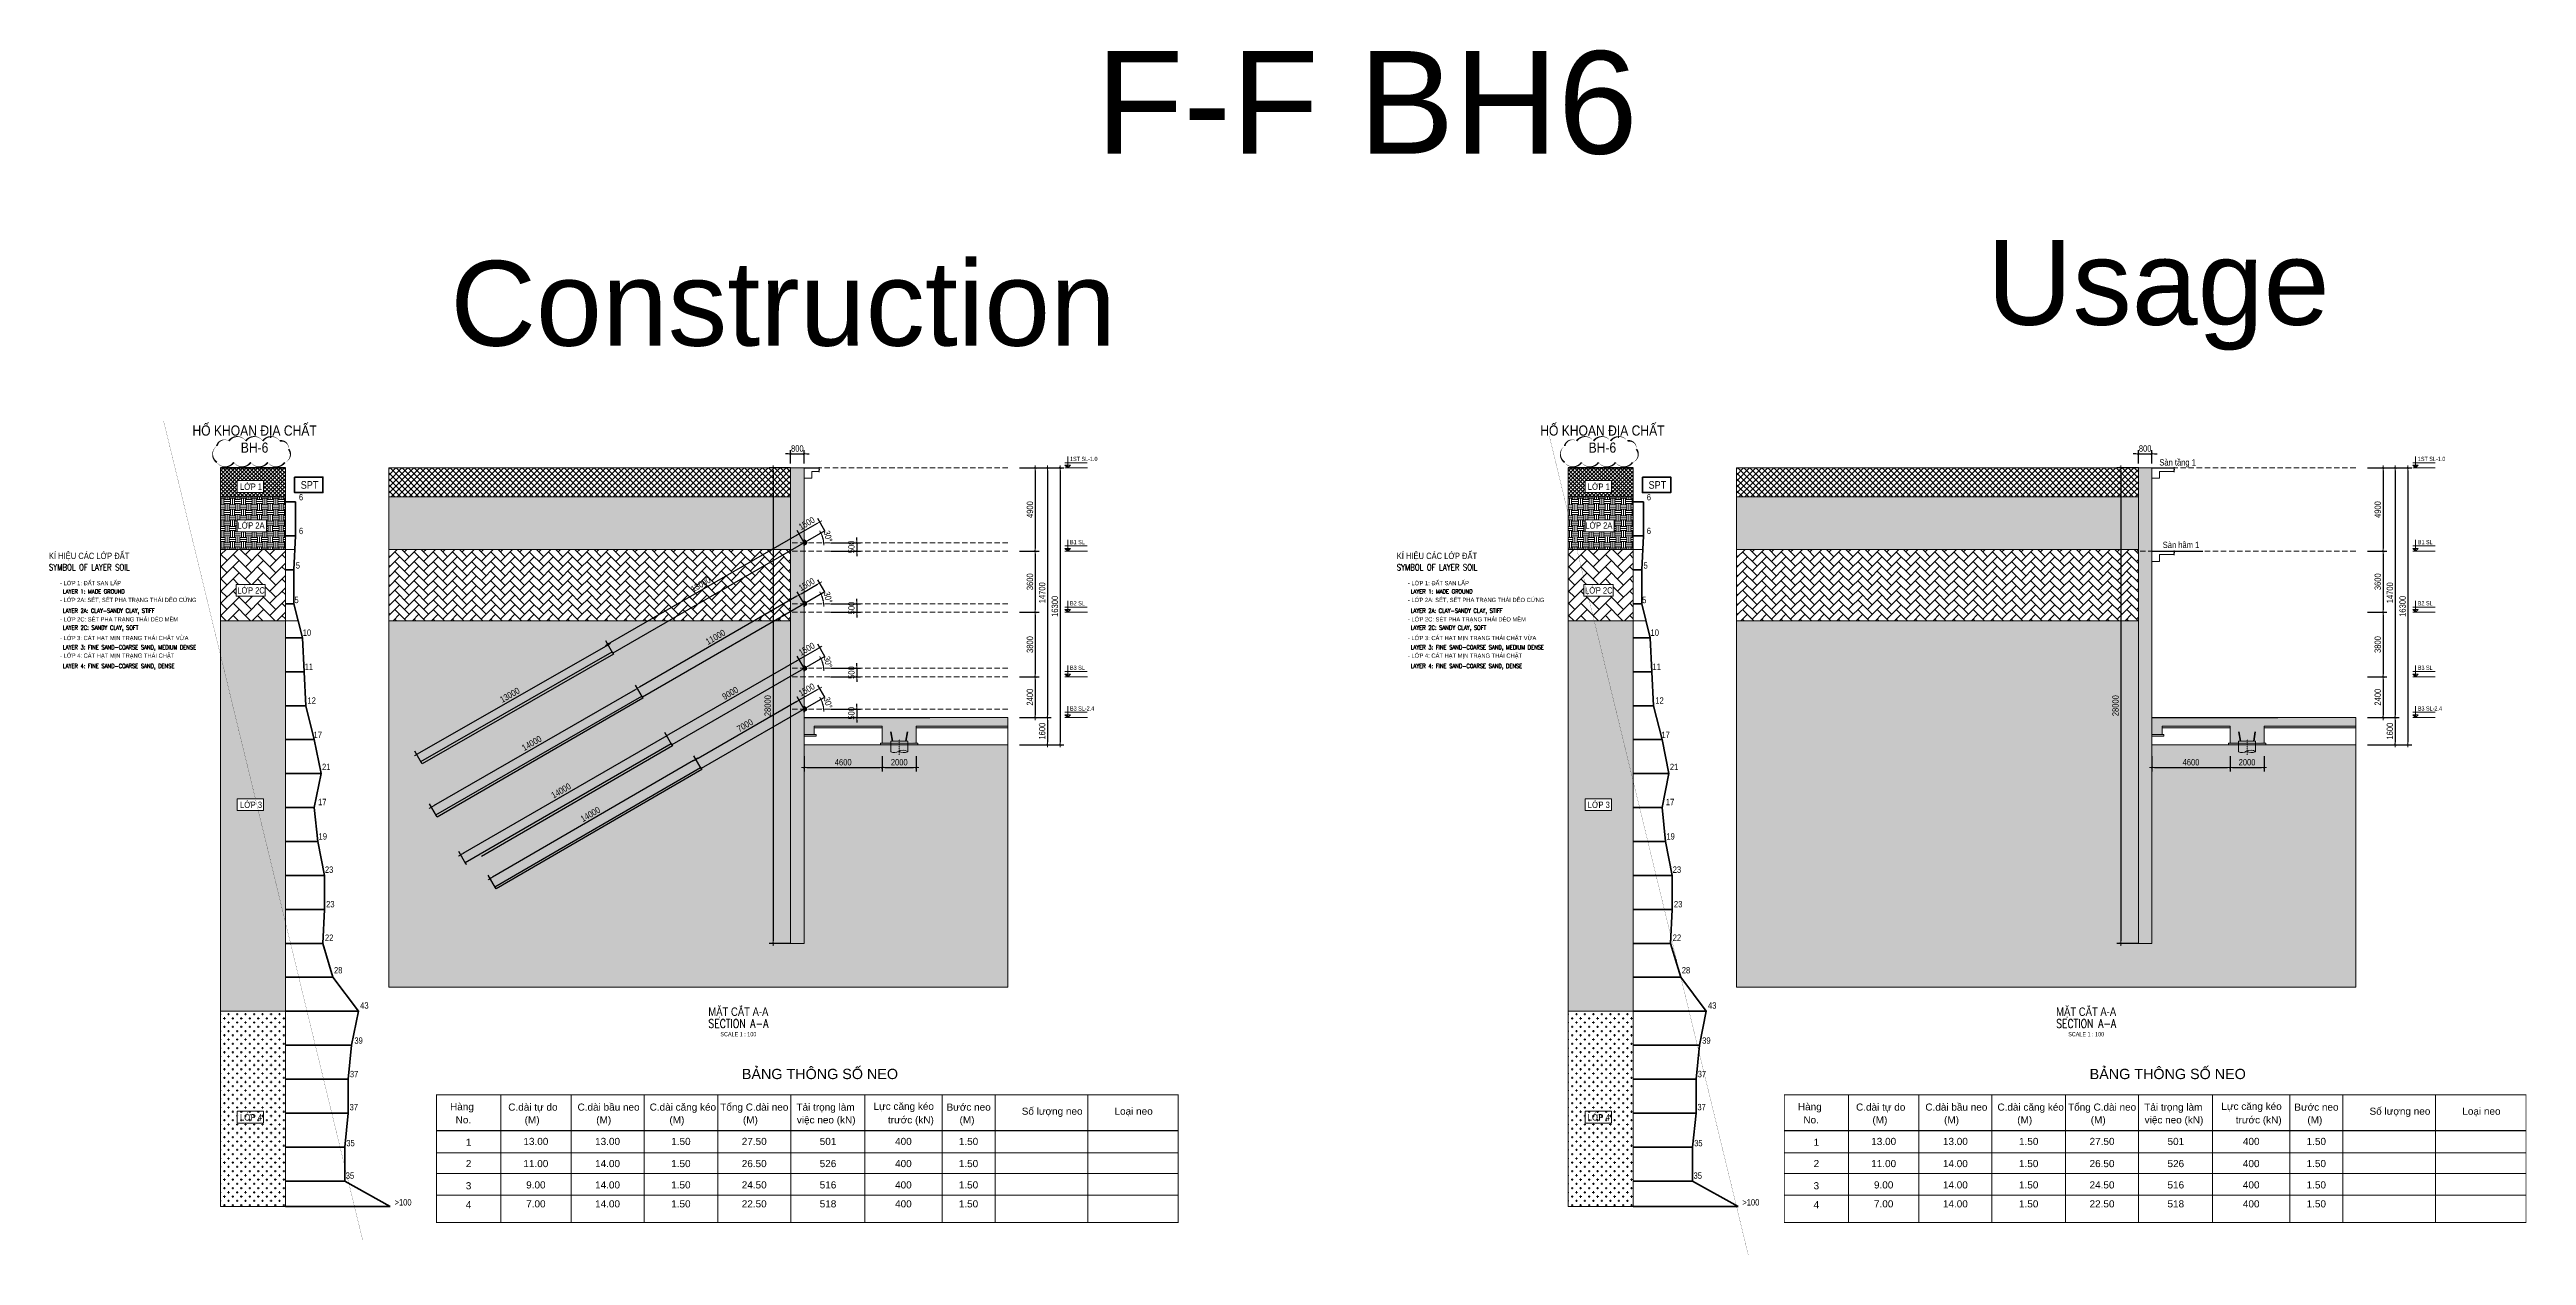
# Model space of a CAD drawing. Header units: millimetres. Extents: x -383953 to 676589, y -101685 to 196247.
# Drawn here: x 530727 to 676589, y -49975 to 21057 of the extents above; entities that cross this region are included whole.
import ezdxf
from ezdxf.enums import TextEntityAlignment as Align

# ---------------------------------------------------------------- set-up
doc = ezdxf.new("R2010")
doc.units = ezdxf.units.MM
doc.linetypes.add('CENTER2', pattern=[1.125, 0.75, -0.125, 0.125, -0.125])
doc.linetypes.add('HIDDEN', pattern=[9.525, 6.35, -3.175])
doc.layers.get('0').update_dxf_attribs({"lineweight": 20})
doc.layers.get('Defpoints').update_dxf_attribs({"color": 151, "lineweight": 9})
for name, color, linetype in [('ANCHOR_HEAD', 130, 'Continuous'), ('Concrete', 2, 'Continuous'), ('X-SEC-2$0$A-CON', 2, 'Continuous'), ('건축', 8, 'Continuous')]:
    doc.layers.add(name, color=color, linetype=linetype)
for name, color, linetype, lineweight in [('KC-TRUC', 5, 'CENTER2', 18), ('NDC_S_ANNO', 7, 'Continuous', 20), ('NDC_S_CONTINUOUS', 3, 'Continuous', 20), ('NDC_S_DIM', 1, 'Continuous', 15), ('NDC_S_ENG TEXT', 2, 'Continuous', 20), ('NDC_S_ENG TITLE', 3, 'Continuous', 20), ('NDC_S_FOUNDATION NAME', 7, 'Continuous', 20), ('NDC_S_HATCH MATERIAL', 8, 'Continuous', 13), ('NDC_S_LEVEL TEXT', 7, 'Continuous', 20), ('NDC_S_REBAR', 4, 'Continuous', 35), ('NDC_S_SLAB', 2, 'Continuous', 20), ('NDC_S_TEXT SYMBOL', 7, 'Continuous', 20), ('NDC_S_VN TEXT', 7, 'Continuous', 20), ('NDC_S_VN TITLE', 6, 'Continuous', 35)]:
    doc.layers.add(name, color=color, linetype=linetype, lineweight=lineweight)
doc.styles.add('ARIAL', font='arial.ttf', dxfattribs={"width": 0.8})
doc.styles.add('NDC_ANNO', font='', dxfattribs={"width": 0.8})
doc.styles.add('NDC_ARIAL', font='arial.ttf', dxfattribs={"width": 0.85})
doc.styles.add('NDC_EN TXT', font='romans.shx', dxfattribs={"width": 0.8})
doc.styles.add('NDC_VIE TXT', font='arial.ttf', dxfattribs={"width": 0.8})
doc.styles.get('NDC_ANNO').set_extended_font_data('Dotum')
doc.dimstyles.new('NDC_1-150', dxfattribs={"dimscale": 150, "dimtxt": 2.5, "dimasz": 1, "dimexe": 1.5, "dimexo": 0, "dimgap": 0.8, "dimtad": 1, "dimdec": 0, "dimdsep": 46, "dimtxsty": 'NDC_ARIAL', "dimblk": 'DIMMARK', "dimcen": 49999.938995, "dimdle": 1.5, "dimclrd": 1, "dimclre": 1, "dimclrt": 3, "dimadec": 0, "dimazin": 0, "dimtfac": 1, "dimtdec": 0, "dimtix": 1, "dimtmove": 2, "dimatfit": 3, "dimfxl": 1, "dimarcsym": 0})
pattern_1 = [(355, (783578.969, 255081.804), (0.60878286, 6.95841997), [5.08, -1.905]), (85, (783578.969, 255081.804), (-6.95841997, 0.60878286), [5.08, -1.905])]

msp = doc.modelspace()

# ---------------------------------------------------------------- texts
at = {"color": 1, "style": 'ARIAL'}
msp.add_text('F-F BH6', height=6046.62, dxfattribs=at).set_placement((592340, 14920))
at = {"color": 4, "style": 'ARIAL'}
for s, height, p in [('Construction', 5000, (554330, 3610)), ('Usage', 5000, (644810, 4840)), ('BẢNG THÔNG SỐ NEO', 604.662, (571496.2, -39586.4)), ('BẢNG THÔNG SỐ NEO', 604.662, (650866.2, -39586.4))]:
    msp.add_text(s, height=height, dxfattribs=at).set_placement(p)
at = {"color": 3, "style": 'ARIAL'}
for s, height, p in [('Hàng', 419.9, (554314.7, -41423.5)), ('  No.', 419.9, (554314.7, -42196.3)), ('C.dài tự do', 419.904, (557740.6, -41445.3)), ('  (M)', 419.9, (558379.4, -42196.3)), ('C.dài bầu neo', 419.904, (561821.1, -41445.3)), ('  (M)', 419.9, (562597.6, -42196.3)), ('C.dài căng kéo', 419.904, (566066.6, -41445.3)), ('  (M)', 419.9, (566906.9, -42196.3)), ('Tổng C.dài neo', 419.904, (570225.5, -41445.3)), ('  (M)', 419.9, (571234.7, -42196.3)), ('Tải trọng làm', 419.904, (574712.3, -41445.3)), (' việc neo (kN)', 419.904, (574573.1, -42196.3)), (' trước (kN)', 419.904, (579939.6, -42196.2)), ('Bước neo', 419.9, (583550, -41445.3)), ('  (M)', 419.9, (583991.9, -42196.3)), ('Số lượng neo', 419.904, (587977.7, -41687.3)), ('Loại neo', 419.9, (593441.8, -41687.3)), ('Hàng', 419.9, (633684.7, -41423.5)), ('  No.', 419.9, (633684.7, -42196.3)), ('C.dài tự do', 419.904, (637110.6, -41445.3)), ('  (M)', 419.9, (637749.4, -42196.3)), ('C.dài bầu neo', 419.904, (641191.1, -41445.3)), ('  (M)', 419.9, (641967.6, -42196.3)), ('C.dài căng kéo', 419.904, (645436.6, -41445.3)), ('  (M)', 419.9, (646276.9, -42196.3)), ('Tổng C.dài neo', 419.904, (649595.5, -41445.3)), ('  (M)', 419.9, (650604.7, -42196.3)), ('Tải trọng làm', 419.904, (654082.3, -41445.3)), (' việc neo (kN)', 419.904, (653943.1, -42196.3)), (' trước (kN)', 419.904, (659309.6, -42196.2)), ('Bước neo', 419.9, (662920, -41445.3)), ('  (M)', 419.9, (663361.9, -42196.3)), ('Số lượng neo', 419.904, (667347.7, -41687.3)), ('Loại neo', 419.9, (672811.8, -41687.3))]:
    msp.add_text(s, height=height, dxfattribs=at).set_placement(p)
for s, height, p in [('Lực căng kéo', 419.904, (581029.1, -41188.1)), ('Lực căng kéo', 419.904, (660399.1, -41188.1)), ('1', 419.9, (555404.8, -43306.8)), ('13.00', 419.9, (559367.7, -43256.5)), ('13.00', 419.9, (563588.9, -43256.5)), ('1.50', 419.9, (567907.6, -43256.6)), ('27.50', 419.9, (572226.4, -43256.6)), ('501', 419.9, (576571.6, -43256.6)), ('400', 419.9, (581010.4, -43256.6)), ('1.50', 419.9, (584844.7, -43256.6)), ('1', 419.9, (634774.8, -43306.8)), ('13.00', 419.9, (638737.7, -43256.5)), ('13.00', 419.9, (642958.9, -43256.5)), ('1.50', 419.9, (647277.6, -43256.6)), ('27.50', 419.9, (651596.4, -43256.6)), ('501', 419.9, (655941.6, -43256.6)), ('400', 419.9, (660380.4, -43256.6)), ('1.50', 419.9, (664214.7, -43256.6)), ('2', 419.9, (555404.8, -44562.5)), ('11.00', 419.9, (559366.1, -44562.4)), ('14.00', 419.9, (563587.3, -44562.4)), ('1.50', 419.9, (567906, -44562.5)), ('26.50', 419.9, (572224.7, -44562.5)), ('526', 419.9, (576569.9, -44562.5)), ('400', 419.9, (581008.8, -44562.5)), ('1.50', 419.9, (584843.1, -44562.5)), ('2', 419.9, (634774.8, -44562.5)), ('11.00', 419.9, (638736.1, -44562.4)), ('14.00', 419.9, (642957.3, -44562.4)), ('1.50', 419.9, (647276, -44562.5)), ('26.50', 419.9, (651594.7, -44562.5)), ('526', 419.9, (655939.9, -44562.5)), ('400', 419.9, (660378.8, -44562.5)), ('1.50', 419.9, (664213.1, -44562.5)), ('3', 419.9, (555403.1, -45868.4)), ('9.00', 419.9, (559366.1, -45818.1)), ('14.00', 419.9, (563587.3, -45818.1)), ('1.50', 419.9, (567906, -45818.2)), ('24.50', 419.9, (572224.7, -45818.2)), ('516', 419.9, (576569.9, -45818.2)), ('400', 419.9, (581008.8, -45818.2)), ('1.50', 419.9, (584843.1, -45818.2)), ('3', 419.9, (634773.1, -45868.4)), ('9.00', 419.9, (638736.1, -45818.1)), ('14.00', 419.9, (642957.3, -45818.1)), ('1.50', 419.9, (647276, -45818.2)), ('24.50', 419.9, (651594.7, -45818.2)), ('516', 419.9, (655939.9, -45818.2)), ('400', 419.9, (660378.8, -45818.2)), ('1.50', 419.9, (664213.1, -45818.2)), ('4', 419.9, (555403.1, -46984.3)), ('7.00', 419.9, (559366.1, -46934)), ('14.00', 419.9, (563587.3, -46934)), ('1.50', 419.9, (567906, -46934.1)), ('22.50', 419.9, (572224.7, -46934.1)), ('518', 419.9, (576569.9, -46934.1)), ('400', 419.9, (581008.8, -46934.1)), ('1.50', 419.9, (584843.1, -46934.1)), ('4', 419.9, (634773.1, -46984.3)), ('7.00', 419.9, (638736.1, -46934)), ('14.00', 419.9, (642957.3, -46934)), ('1.50', 419.9, (647276, -46934.1)), ('22.50', 419.9, (651594.7, -46934.1)), ('518', 419.9, (655939.9, -46934.1)), ('400', 419.9, (660378.8, -46934.1)), ('1.50', 419.9, (664213.1, -46934.1))]:
    msp.add_text(s, height=height, dxfattribs=at).set_placement(p, align=Align.MIDDLE_CENTER)
at = {"layer": 'NDC_S_FOUNDATION NAME', "style": 'NDC_ARIAL', "width": 0.85}
for p in [(546039.9, -4589), (625409.9, -4589)]:
    msp.add_text('SPT', height=450, dxfattribs=at).set_placement(p, align=Align.MIDDLE)
at = {"layer": 'NDC_S_LEVEL TEXT', "style": 'NDC_ARIAL', "width": 0.85}
for s, p in [('6', (545539.1, -5310.4)), ('6', (624909.1, -5310.4)), ('6', (545539.1, -7297.5)), ('6', (624909.1, -7297.5)), ('5', (545350.1, -9332.6)), ('5', (624720.1, -9332.6)), ('5', (545271.1, -11367)), ('5', (624641.1, -11367)), ('10', (545886.4, -13289.9)), ('10', (625256.4, -13289.9)), ('11', (545999.1, -15296.5)), ('11', (625369.1, -15296.5)), ('12', (546165.3, -17284.7)), ('12', (625535.3, -17284.7)), ('17', (546523, -19316.1)), ('17', (625893, -19316.1)), ('21', (547022, -21197.9)), ('21', (626392, -21197.9)), ('17', (546790, -23264.6)), ('17', (626160, -23264.6)), ('19', (546818, -25289.1)), ('19', (626188, -25289.1)), ('23', (547190.6, -27250.1)), ('23', (626560.6, -27250.1)), ('23', (547262.7, -29282.5)), ('23', (626632.7, -29282.5)), ('22', (547193.1, -31255.4)), ('22', (626563.1, -31255.4)), ('28', (547725.6, -33173.6)), ('28', (627095.6, -33173.6)), ('43', (549268.2, -35248.1)), ('43', (628638.2, -35248.1)), ('39', (548926.9, -37316.7)), ('39', (628296.9, -37316.7)), ('37', (548661.8, -39288.4)), ('37', (628031.8, -39288.4)), ('37', (548645.6, -41235.5)), ('37', (628015.6, -41235.5)), ('35', (548451.5, -43355.7)), ('35', (627821.5, -43355.7)), ('35', (548418.2, -45271.3)), ('35', (627788.2, -45271.3)), ('>100', (551543.8, -46845)), ('>100', (630913.8, -46845))]:
    msp.add_text(s, height=375, dxfattribs=at).set_placement(p, align=Align.MIDDLE)
at = {"layer": 'NDC_S_VN TEXT'}
for s, height, style, width, p in [('Sàn tầng 1', 375, 'NDC_ARIAL', 0.85, (654970, -3260, 0)), ('KÍ HIỆU CÁC LỚP ĐẤT', 375, 'NDC_ARIAL', 0.85, (530690.6, -8768.4)), ('KÍ HIỆU CÁC LỚP ĐẤT', 375, 'NDC_ARIAL', 0.85, (610060.6, -8768.4)), ('Sàn hầm 1', 375, 'NDC_ARIAL', 0.85, (655170, -8120, 0)), ('SYMBOL OF LAYER SOIL', 375, 'NDC_EN TXT', 0.8, (530690.6, -9440.5)), ('- LỚP 1: ĐẤT SAN LẤP', 250, 'NDC_ARIAL', 0.85, (531345.3, -10373)), ('SYMBOL OF LAYER SOIL', 375, 'NDC_EN TXT', 0.8, (610060.6, -9440.5)), ('- LỚP 1: ĐẤT SAN LẤP', 250, 'NDC_ARIAL', 0.85, (610715.3, -10373)), ('- LỚP 2A: SÉT, SÉT PHA TRẠNG THÁI DẺO CỨNG', 250, 'NDC_ARIAL', 0.85, (531345.3, -11362.1)), ('LAYER 1: MADE GROUND', 250, 'NDC_EN TXT', 0.8, (531514.2, -10863.9)), ('- LỚP 2A: SÉT, SÉT PHA TRẠNG THÁI DẺO CỨNG', 250, 'NDC_ARIAL', 0.85, (610715.3, -11362.1)), ('LAYER 1: MADE GROUND', 250, 'NDC_EN TXT', 0.8, (610884.2, -10863.9)), ('- LỚP 2C: SÉT PHA TRẠNG THÁI DẺO MỀM', 250, 'NDC_ARIAL', 0.85, (531345.3, -12506.4)), ('LAYER 2A: CLAY-SANDY CLAY, STIFF', 250, 'NDC_EN TXT', 0.8, (531514.2, -11997.7)), ('LAYER 2C: SANDY CLAY, SOFT', 250, 'NDC_EN TXT', 0.8, (531514.2, -12991.7)), ('- LỚP 2C: SÉT PHA TRẠNG THÁI DẺO MỀM', 250, 'NDC_ARIAL', 0.85, (610715.3, -12506.4)), ('LAYER 2A: CLAY-SANDY CLAY, STIFF', 250, 'NDC_EN TXT', 0.8, (610884.2, -11997.7)), ('LAYER 2C: SANDY CLAY, SOFT', 250, 'NDC_EN TXT', 0.8, (610884.2, -12991.7)), ('- LỚP 3: CÁT HẠT MỊN TRẠNG THÁI CHẶT VỪA', 250, 'NDC_ARIAL', 0.85, (531345.3, -13605.8)), ('- LỚP 4: CÁT HẠT MỊN TRẠNG THÁI CHẶT ', 250, 'NDC_ARIAL', 0.85, (531345.3, -14643.1)), ('LAYER 3: FINE SAND-COARSE SAND, MEDIUM DENSE', 250, 'NDC_EN TXT', 0.8, (531514.2, -14148.3)), ('- LỚP 3: CÁT HẠT MỊN TRẠNG THÁI CHẶT VỪA', 250, 'NDC_ARIAL', 0.85, (610715.3, -13605.8)), ('- LỚP 4: CÁT HẠT MỊN TRẠNG THÁI CHẶT ', 250, 'NDC_ARIAL', 0.85, (610715.3, -14643.1)), ('LAYER 3: FINE SAND-COARSE SAND, MEDIUM DENSE', 250, 'NDC_EN TXT', 0.8, (610884.2, -14148.3)), ('LAYER 4: FINE SAND-COARSE SAND, DENSE', 250, 'NDC_EN TXT', 0.8, (531514.2, -15256.9)), ('LAYER 4: FINE SAND-COARSE SAND, DENSE', 250, 'NDC_EN TXT', 0.8, (610884.2, -15256.9))]:
    msp.add_text(s, height=height, dxfattribs=dict(at, style=style, width=width)).set_placement(p, align=Align.MIDDLE_LEFT)
at = {"layer": 'NDC_S_VN TITLE', "style": 'NDC_ARIAL', "width": 0.85}
for s, height, p in [('HỐ KHOAN ĐỊA CHẤT', 600, (542802.6, -1360.7)), ('HỐ KHOAN ĐỊA CHẤT', 600, (622172.6, -1360.7)), ('BH-6', 600, (542802.6, -2389.9)), ('BH-6', 600, (622172.6, -2389.9)), ('LỚP 1', 375, (542593.4, -4645.8)), ('LỚP 1', 375, (621963.4, -4645.8)), ('LỚP 2A', 375, (542593.4, -6931)), ('LỚP 2A', 375, (621963.4, -6931)), ('LỚP 2C', 375, (542593.4, -10755.2)), ('LỚP 2C', 375, (621963.4, -10755.2)), ('LỚP 3', 375, (542593.4, -23383.9)), ('LỚP 3', 375, (621963.4, -23383.9)), ('LỚP 4', 375, (542593.4, -41792.4)), ('LỚP 4', 375, (621963.4, -41792.4))]:
    msp.add_text(s, height=height, dxfattribs=at).set_placement(p, align=Align.MIDDLE)

# ---------------------------------------------------------------- blocks, each defined once
blk = doc.blocks.new('DIMMARK')
at = {"layer": 'NDC_S_DIM', "color": 1}
blk.add_line((-1.5, 0), (1, 0), dxfattribs=at)
at = {"layer": 'NDC_S_DIM', "color": 2, "const_width": 0.1}
blk.add_lwpolyline([(-0.42, -0.42), (0.42, 0.42)], dxfattribs=at)
blk = doc.blocks.new('*D527')
at = {"layer": 'Defpoints', "color": 0, "transparency": 16777216}
for p in [(587856, -8491), (587856, -12091), (588774, -12091, 0)]:
    blk.add_point(p, dxfattribs=at)
at = {"layer": 'NDC_S_CONTINUOUS', "color": 1, "lineweight": -2, "transparency": 16777216}
for p, q in [((587856, -8491, 0), (588999, -8491, 0)), ((588774, -8641, 0), (588774, -11941, 0)), ((587856, -12091, 0), (588999, -12091, 0))]:
    blk.add_line(p, q, dxfattribs=at)
at = {"layer": 'NDC_S_CONTINUOUS', "color": 1, "lineweight": -2, "transparency": 16777216, "xscale": 150, "yscale": 150, "zscale": 150}
for p, rotation in [((588774, -8491, 0), 90), ((588774, -12091, 0), 270)]:
    blk.add_blockref('DIMMARK', p, dxfattribs=dict(at, rotation=rotation))
at = {"layer": 'NDC_S_CONTINUOUS', "color": 3, "transparency": 16777216, "insert": (588463, -10291, 0), "char_height": 375, "attachment_point": 5, "rotation": 90, "style": 'NDC_ARIAL'}
blk.add_mtext('3600', dxfattribs=at)
blk = doc.blocks.new('*D528')
at = {"layer": 'Defpoints', "color": 0, "transparency": 16777216}
for p in [(587856, -12091), (587856, -15891), (588774, -15891, 0)]:
    blk.add_point(p, dxfattribs=at)
at = {"layer": 'NDC_S_CONTINUOUS', "color": 1, "lineweight": -2, "transparency": 16777216}
for p, q in [((587856, -12091, 0), (588999, -12091, 0)), ((588774, -12241, 0), (588774, -15741, 0)), ((587856, -15891, 0), (588999, -15891, 0))]:
    blk.add_line(p, q, dxfattribs=at)
at = {"layer": 'NDC_S_CONTINUOUS', "color": 1, "lineweight": -2, "transparency": 16777216, "xscale": 150, "yscale": 150, "zscale": 150}
for p, rotation in [((588774, -12091, 0), 90), ((588774, -15891, 0), 270)]:
    blk.add_blockref('DIMMARK', p, dxfattribs=dict(at, rotation=rotation))
at = {"layer": 'NDC_S_CONTINUOUS', "color": 3, "transparency": 16777216, "insert": (588463, -13991, 0), "char_height": 375, "attachment_point": 5, "rotation": 90, "style": 'NDC_ARIAL'}
blk.add_mtext('3800', dxfattribs=at)
blk = doc.blocks.new('*D529')
at = {"layer": 'Defpoints', "color": 0, "transparency": 16777216}
for p in [(576717, -7991, 0), (576717, -8491, 0), (578259, -8491)]:
    blk.add_point(p, dxfattribs=at)
at = {"layer": 'NDC_S_ENG TEXT', "color": 1, "lineweight": -2, "transparency": 16777216}
for p, q in [((576717, -7991), (578484, -7991)), ((576717, -8491), (578484, -8491)), ((578259, -7841), (578259, -7691)), ((578259, -7991), (578259, -8491)), ((578259, -8641), (578259, -8791))]:
    blk.add_line(p, q, dxfattribs=at)
at = {"layer": 'NDC_S_ENG TEXT', "color": 1, "lineweight": -2, "transparency": 16777216, "xscale": 150, "yscale": 150, "zscale": 150}
for p, rotation in [((578259, -7991), 270), ((578259, -8491), 90)]:
    blk.add_blockref('DIMMARK', p, dxfattribs=dict(at, rotation=rotation))
at = {"layer": 'NDC_S_ENG TEXT', "color": 3, "transparency": 16777216, "insert": (577948, -8241), "char_height": 375, "attachment_point": 5, "rotation": 90, "style": 'NDC_ARIAL'}
blk.add_mtext('500', dxfattribs=at)
blk = doc.blocks.new('*D530')
at = {"layer": 'Defpoints', "color": 0, "transparency": 16777216}
for p in [(576717, -11591, 0), (576717, -12091, 0), (578259, -12091)]:
    blk.add_point(p, dxfattribs=at)
at = {"layer": 'NDC_S_ENG TEXT', "color": 1, "lineweight": -2, "transparency": 16777216}
for p, q in [((576717, -11591), (578484, -11591)), ((578259, -11441), (578259, -11291)), ((578259, -11591), (578259, -12091)), ((576717, -12091), (578484, -12091)), ((578259, -12241), (578259, -12391))]:
    blk.add_line(p, q, dxfattribs=at)
at = {"layer": 'NDC_S_ENG TEXT', "color": 1, "lineweight": -2, "transparency": 16777216, "xscale": 150, "yscale": 150, "zscale": 150}
for p, rotation in [((578259, -11591), 270), ((578259, -12091), 90)]:
    blk.add_blockref('DIMMARK', p, dxfattribs=dict(at, rotation=rotation))
at = {"layer": 'NDC_S_ENG TEXT', "color": 3, "transparency": 16777216, "insert": (577948, -11841), "char_height": 375, "attachment_point": 5, "rotation": 90, "style": 'NDC_ARIAL'}
blk.add_mtext('500', dxfattribs=at)
blk = doc.blocks.new('ANCHOR_HEAD2')
at = {"layer": 'ANCHOR_HEAD'}
for p, q in [((-96, 260), (-334, -81)), ((-84, 260), (-326, -86)), ((-24, -143), (-265, 1)), ((-259, 10), (-24, -133)), ((-24, 89), (-146, 170)), ((-141, 179), (-24, 99)), ((-14, 260), (-96, 260)), ((-24, -260), (-24, 260)), ((-14, -260), (-14, 260)), ((-24, -260), (-334, -81)), ((-24, -260), (-14, -260))]:
    blk.add_line(p, q, dxfattribs=at)
blk.add_lwpolyline([(-14, 350), (0, 350), (0, -350), (-14, -350)], close=True, dxfattribs=at)
blk = doc.blocks.new('*D531')
at = {"layer": 'Defpoints', "color": 0, "transparency": 16777216}
for p in [(575164, -7991), (563605, -13971), (563906, -14491)]:
    blk.add_point(p, dxfattribs=at)
at = {"layer": 'NDC_S_CONTINUOUS', "color": 1, "lineweight": -2, "transparency": 16777216}
for p, q in [((575164, -7991), (574751, -7276)), ((574734, -7546), (563735, -13896)), ((563906, -14491), (563493, -13776))]:
    blk.add_line(p, q, dxfattribs=at)
at = {"layer": 'NDC_S_CONTINUOUS', "color": 1, "lineweight": -2, "transparency": 16777216, "xscale": 150, "yscale": 150, "zscale": 150}
for p, rotation in [((574864, -7471), 29.9999999999959), ((563605, -13971), 209.9999999999959)]:
    blk.add_blockref('DIMMARK', p, dxfattribs=dict(at, rotation=rotation))
at = {"layer": 'NDC_S_CONTINUOUS', "color": 3, "transparency": 16777216, "insert": (569079, -10452), "char_height": 375, "attachment_point": 5, "rotation": 30, "style": 'NDC_ARIAL'}
blk.add_mtext('13000', dxfattribs=at)
blk = doc.blocks.new('*D532')
at = {"layer": 'Defpoints', "color": 0, "transparency": 16777216}
for p in [(576079, -6769), (576380, -7289), (575164, -7991)]:
    blk.add_point(p, dxfattribs=at)
at = {"layer": 'NDC_S_CONTINUOUS', "color": 1, "lineweight": -2, "transparency": 16777216}
for p, q in [((575164, -7991), (574751, -7276)), ((574994, -7396), (575950, -6844)), ((576380, -7289), (575967, -6575))]:
    blk.add_line(p, q, dxfattribs=at)
at = {"layer": 'NDC_S_CONTINUOUS', "color": 1, "lineweight": -2, "transparency": 16777216, "xscale": 150, "yscale": 150, "zscale": 150}
for p, rotation in [((576079, -6769), 29.99999999999106), ((574864, -7471), 209.9999999999911)]:
    blk.add_blockref('DIMMARK', p, dxfattribs=dict(at, rotation=rotation))
at = {"layer": 'NDC_S_CONTINUOUS', "color": 3, "transparency": 16777216, "insert": (575316, -6851), "char_height": 375, "attachment_point": 5, "rotation": 30, "style": 'NDC_ARIAL'}
blk.add_mtext('1500', dxfattribs=at)
blk = doc.blocks.new('*D533')
at = {"layer": 'Defpoints', "color": 0, "transparency": 16777216}
for p in [(576380, -7289), (575164, -7991), (576289, -7793), (578211, -7991), (563906, -14491)]:
    blk.add_point(p, dxfattribs=at)
at = {"layer": 'NDC_S_CONTINUOUS', "color": 1, "lineweight": -2, "transparency": 16777216}
blk.add_arc((575164, -7991), 1142, 7.53115, 22.46885, dxfattribs=at)
at = {"layer": 'NDC_S_CONTINUOUS', "color": 1, "lineweight": -2, "transparency": 16777216, "xscale": 150, "yscale": 150, "zscale": 150}
for p, rotation in [((576153, -7420), 116.2344230445612), ((576306, -7991), 273.7655769554327)]:
    blk.add_blockref('DIMMARK', p, dxfattribs=dict(at, rotation=rotation))
at = {"layer": 'NDC_S_CONTINUOUS', "color": 3, "transparency": 16777216, "insert": (576568, -7615), "char_height": 375, "attachment_point": 5, "rotation": 285, "style": 'NDC_ARIAL'}
blk.add_mtext('30°', dxfattribs=at)
blk = doc.blocks.new('*D556')
at = {"layer": 'Defpoints', "color": 0, "transparency": 16777216}
for p in [(563906, -14491), (552347, -20468), (552626, -20954)]:
    blk.add_point(p, dxfattribs=at)
at = {"layer": 'NDC_S_CONTINUOUS', "color": 1, "lineweight": -2, "transparency": 16777216}
for p, q in [((563497, -14080), (552477, -20393)), ((563906, -14491), (563515, -13810)), ((552626, -20954), (552235, -20272))]:
    blk.add_line(p, q, dxfattribs=at)
at = {"layer": 'NDC_S_CONTINUOUS', "color": 1, "lineweight": -2, "transparency": 16777216, "xscale": 150, "yscale": 150, "zscale": 150}
for p, rotation in [((563627, -14005), 29.8093766951466), ((552347, -20468), 209.8093766951466)]:
    blk.add_blockref('DIMMARK', p, dxfattribs=dict(at, rotation=rotation))
at = {"layer": 'NDC_S_CONTINUOUS', "color": 3, "transparency": 16777216, "insert": (557832, -16966), "char_height": 375, "attachment_point": 5, "rotation": 29.80938, "style": 'NDC_ARIAL'}
blk.add_mtext('13000', dxfattribs=at)
blk = doc.blocks.new('*D557')
at = {"layer": 'Defpoints', "color": 0, "transparency": 16777216}
for p in [(575164, -11591), (565337, -16571), (565638, -17091)]:
    blk.add_point(p, dxfattribs=at)
at = {"layer": 'NDC_S_CONTINUOUS', "color": 1, "lineweight": -2, "transparency": 16777216}
for p, q in [((574734, -11146), (565467, -16496)), ((575164, -11591), (574751, -10876)), ((565638, -17091), (565225, -16376))]:
    blk.add_line(p, q, dxfattribs=at)
at = {"layer": 'NDC_S_CONTINUOUS', "color": 1, "lineweight": -2, "transparency": 16777216, "xscale": 150, "yscale": 150, "zscale": 150}
for p, rotation in [((574864, -11071), 29.9999999999975), ((565337, -16571), 209.9999999999974)]:
    blk.add_blockref('DIMMARK', p, dxfattribs=dict(at, rotation=rotation))
at = {"layer": 'NDC_S_CONTINUOUS', "color": 3, "transparency": 16777216, "insert": (569945, -13552), "char_height": 375, "attachment_point": 5, "rotation": 30, "style": 'NDC_ARIAL'}
blk.add_mtext('11000', dxfattribs=at)
blk = doc.blocks.new('*D534')
at = {"layer": 'Defpoints', "color": 0, "transparency": 16777216}
for p in [(575164, -11591), (576079, -10369), (576380, -10889)]:
    blk.add_point(p, dxfattribs=at)
at = {"layer": 'NDC_S_CONTINUOUS', "color": 1, "lineweight": -2, "transparency": 16777216}
for p, q in [((576380, -10889), (575967, -10175)), ((575164, -11591), (574751, -10876)), ((574994, -10996), (575950, -10444))]:
    blk.add_line(p, q, dxfattribs=at)
at = {"layer": 'NDC_S_CONTINUOUS', "color": 1, "lineweight": -2, "transparency": 16777216, "xscale": 150, "yscale": 150, "zscale": 150}
for p, rotation in [((574864, -11071), 209.9999999999911), ((576079, -10369), 29.99999999999105)]:
    blk.add_blockref('DIMMARK', p, dxfattribs=dict(at, rotation=rotation))
at = {"layer": 'NDC_S_CONTINUOUS', "color": 3, "transparency": 16777216, "insert": (575316, -10451), "char_height": 375, "attachment_point": 5, "rotation": 30, "style": 'NDC_ARIAL'}
blk.add_mtext('1500', dxfattribs=at)
blk = doc.blocks.new('*D535')
at = {"layer": 'Defpoints', "color": 0, "transparency": 16777216}
for p in [(575164, -11591), (576289, -11393), (576380, -10889), (578211, -11591), (565638, -17091)]:
    blk.add_point(p, dxfattribs=at)
at = {"layer": 'NDC_S_CONTINUOUS', "color": 1, "lineweight": -2, "transparency": 16777216}
blk.add_arc((575164, -11591), 1142, 7.53115, 22.46885, dxfattribs=at)
at = {"layer": 'NDC_S_CONTINUOUS', "color": 1, "lineweight": -2, "transparency": 16777216, "xscale": 150, "yscale": 150, "zscale": 150}
for p, rotation in [((576153, -11020), 116.2344230445613), ((576306, -11591), 273.765576955432)]:
    blk.add_blockref('DIMMARK', p, dxfattribs=dict(at, rotation=rotation))
at = {"layer": 'NDC_S_CONTINUOUS', "color": 3, "transparency": 16777216, "insert": (576568, -11215), "char_height": 375, "attachment_point": 5, "rotation": 285, "style": 'NDC_ARIAL'}
blk.add_mtext('30°', dxfattribs=at)
blk = doc.blocks.new('*D558')
at = {"layer": 'Defpoints', "color": 0, "transparency": 16777216}
for p in [(565638, -17091), (553213, -23571), (553512, -24088)]:
    blk.add_point(p, dxfattribs=at)
at = {"layer": 'NDC_S_CONTINUOUS', "color": 1, "lineweight": -2, "transparency": 16777216}
for p, q in [((565209, -16649), (553343, -23496)), ((565638, -17091), (565227, -16379)), ((553512, -24088), (553101, -23376))]:
    blk.add_line(p, q, dxfattribs=at)
at = {"layer": 'NDC_S_CONTINUOUS', "color": 1, "lineweight": -2, "transparency": 16777216, "xscale": 150, "yscale": 150, "zscale": 150}
for p, rotation in [((565339, -16574), 29.98566585290133), ((553213, -23571), 209.9856658529013)]:
    blk.add_blockref('DIMMARK', p, dxfattribs=dict(at, rotation=rotation))
at = {"layer": 'NDC_S_CONTINUOUS', "color": 3, "transparency": 16777216, "insert": (559120, -19803), "char_height": 375, "attachment_point": 5, "rotation": 29.98567, "style": 'NDC_ARIAL'}
blk.add_mtext('14000', dxfattribs=at)
blk = doc.blocks.new('*D559')
at = {"layer": 'Defpoints', "color": 0, "transparency": 16777216}
for p in [(575164, -15391), (567069, -19371), (567370, -19891)]:
    blk.add_point(p, dxfattribs=at)
at = {"layer": 'NDC_S_CONTINUOUS', "color": 1, "lineweight": -2, "transparency": 16777216}
for p, q in [((574734, -14946), (567199, -19296)), ((575164, -15391), (574751, -14676)), ((567370, -19891), (566957, -19176))]:
    blk.add_line(p, q, dxfattribs=at)
at = {"layer": 'NDC_S_CONTINUOUS', "color": 1, "lineweight": -2, "transparency": 16777216, "xscale": 150, "yscale": 150, "zscale": 150}
for p, rotation in [((574864, -14871), 29.99999999999286), ((567069, -19371), 209.9999999999929)]:
    blk.add_blockref('DIMMARK', p, dxfattribs=dict(at, rotation=rotation))
at = {"layer": 'NDC_S_CONTINUOUS', "color": 3, "transparency": 16777216, "insert": (570811, -16852), "char_height": 375, "attachment_point": 5, "rotation": 30, "style": 'NDC_ARIAL'}
blk.add_mtext('9000', dxfattribs=at)
blk = doc.blocks.new('*D536')
at = {"layer": 'Defpoints', "color": 0, "transparency": 16777216}
for p in [(576079, -14169), (575164, -15391), (576380, -14689)]:
    blk.add_point(p, dxfattribs=at)
at = {"layer": 'NDC_S_CONTINUOUS', "color": 1, "lineweight": -2, "transparency": 16777216}
for p, q in [((574994, -14796), (575950, -14244)), ((576380, -14689), (575967, -13975)), ((575164, -15391), (574751, -14676))]:
    blk.add_line(p, q, dxfattribs=at)
at = {"layer": 'NDC_S_CONTINUOUS', "color": 1, "lineweight": -2, "transparency": 16777216, "xscale": 150, "yscale": 150, "zscale": 150}
for p, rotation in [((576079, -14169), 29.99999999999106), ((574864, -14871), 209.9999999999911)]:
    blk.add_blockref('DIMMARK', p, dxfattribs=dict(at, rotation=rotation))
at = {"layer": 'NDC_S_CONTINUOUS', "color": 3, "transparency": 16777216, "insert": (575316, -14251), "char_height": 375, "attachment_point": 5, "rotation": 30, "style": 'NDC_ARIAL'}
blk.add_mtext('1500', dxfattribs=at)
blk = doc.blocks.new('*D537')
at = {"layer": 'Defpoints', "color": 0, "transparency": 16777216}
for p in [(575164, -15391), (576289, -15193), (576380, -14689), (580611, -15391), (567370, -19891)]:
    blk.add_point(p, dxfattribs=at)
at = {"layer": 'NDC_S_CONTINUOUS', "color": 1, "lineweight": -2, "transparency": 16777216}
blk.add_arc((575164, -15391), 1142, 7.53115, 22.46885, dxfattribs=at)
at = {"layer": 'NDC_S_CONTINUOUS', "color": 1, "lineweight": -2, "transparency": 16777216, "xscale": 150, "yscale": 150, "zscale": 150}
for p, rotation in [((576153, -14820), 116.2344230445639), ((576306, -15391), 273.7655769554287)]:
    blk.add_blockref('DIMMARK', p, dxfattribs=dict(at, rotation=rotation))
at = {"layer": 'NDC_S_CONTINUOUS', "color": 3, "transparency": 16777216, "insert": (576568, -15015), "char_height": 375, "attachment_point": 5, "rotation": 285, "style": 'NDC_ARIAL'}
blk.add_mtext('30°', dxfattribs=at)
blk = doc.blocks.new('*D560')
at = {"layer": 'Defpoints', "color": 0, "transparency": 16777216}
for p in [(567370, -19891), (554946, -26373), (555251, -26901)]:
    blk.add_point(p, dxfattribs=at)
at = {"layer": 'NDC_S_CONTINUOUS', "color": 1, "lineweight": -2, "transparency": 16777216}
for p, q in [((566934, -19438), (555075, -26298)), ((567370, -19891), (566952, -19169)), ((555251, -26901), (554833, -26178))]:
    blk.add_line(p, q, dxfattribs=at)
at = {"layer": 'NDC_S_CONTINUOUS', "color": 1, "lineweight": -2, "transparency": 16777216, "xscale": 150, "yscale": 150, "zscale": 150}
for p, rotation in [((567064, -19363), 30.04598352266086), ((554946, -26373), 210.0459835226608)]:
    blk.add_blockref('DIMMARK', p, dxfattribs=dict(at, rotation=rotation))
at = {"layer": 'NDC_S_CONTINUOUS', "color": 3, "transparency": 16777216, "insert": (560849, -22599), "char_height": 375, "attachment_point": 5, "rotation": 30.04598, "style": 'NDC_ARIAL'}
blk.add_mtext('14000', dxfattribs=at)
blk = doc.blocks.new('kata_block_CT')
at = {"layer": 'NDC_S_ANNO'}
blk.add_hatch(color=3, dxfattribs=at).paths.add_polyline_path([(0, 1.6), (-1.6, 1.6), (0, 0)])
at = {"layer": 'NDC_S_ANNO', "ltscale": 50}
h = blk.add_hatch(dxfattribs=at)
h.set_pattern_fill('ANSI31', color=256, scale=1.406, style=0)
h.paths.add_polyline_path([(0, 1.6), (0, 0), (1.6, 1.6)])
for p, q in [((-1.6, 3.1), (11.5, 3.1)), ((11.6, 0), (-1.6, 0))]:
    blk.add_line(p, q, dxfattribs=at)
at = {"layer": 'NDC_S_ANNO', "color": 8, "ltscale": 50}
blk.add_lwpolyline([(0, 0), (-1.6, 1.6), (0, 1.6)], dxfattribs=at)
at = {"layer": 'NDC_S_ANNO', "ltscale": 50}
for points in [[(0, 0), (-1.6, 1.6), (0, 1.6)], [(0, 6.7), (0, 0)], [(0, 0), (1.6, 1.6), (0, 1.6)]]:
    blk.add_lwpolyline(points, dxfattribs=at)
at = {"layer": 'NDC_S_TEXT SYMBOL', "color": 3, "style": 'NDC_ANNO', "width": 0.8}
blk.add_attdef('CT', (1.4, 4.1), '', height=2.5, dxfattribs=at)
blk = doc.blocks.new('Drawing name_symbol')
at = {"layer": 'NDC_S_ENG TITLE', "style": 'NDC_EN TXT', "width": 0.8}
blk.add_attdef('SECTDET1', text='', height=5, dxfattribs=at).set_placement((0, 1), align=Align.CENTER)
at = {"layer": 'NDC_S_TEXT SYMBOL', "lineweight": 25, "style": 'NDC_ANNO', "width": 0.8}
blk.add_attdef('SSCALE', text='', height=2.5, dxfattribs=at).set_placement((0, -4), align=Align.CENTER)
at = {"layer": 'NDC_S_VN TITLE', "style": 'NDC_VIE TXT', "width": 0.8}
blk.add_attdef('SECTDET2', text='', height=5, dxfattribs=at).set_placement((0, 8), align=Align.CENTER)
blk = doc.blocks.new('*D538')
at = {"layer": 'Defpoints', "color": 0, "transparency": 16777216}
for p in [(587856, -3591), (587856, -8491), (588774, -8491)]:
    blk.add_point(p, dxfattribs=at)
at = {"layer": 'NDC_S_CONTINUOUS', "color": 1, "lineweight": -2, "transparency": 16777216}
for p, q in [((587856, -3591), (588999, -3591)), ((588774, -3741), (588774, -8341)), ((587856, -8491), (588999, -8491))]:
    blk.add_line(p, q, dxfattribs=at)
at = {"layer": 'NDC_S_CONTINUOUS', "color": 1, "lineweight": -2, "transparency": 16777216, "xscale": 150, "yscale": 150, "zscale": 150}
for p, rotation in [((588774, -3591), 90), ((588774, -8491), 270)]:
    blk.add_blockref('DIMMARK', p, dxfattribs=dict(at, rotation=rotation))
at = {"layer": 'NDC_S_CONTINUOUS', "color": 3, "transparency": 16777216, "insert": (588463, -6041), "char_height": 375, "attachment_point": 5, "rotation": 90, "style": 'NDC_ARIAL'}
blk.add_mtext('4900', dxfattribs=at)
blk = doc.blocks.new('*D539')
at = {"layer": 'Defpoints', "color": 0, "transparency": 16777216}
for p in [(587856, -3591), (587856, -18291), (589490, -18291)]:
    blk.add_point(p, dxfattribs=at)
at = {"layer": 'NDC_S_CONTINUOUS', "color": 1, "lineweight": -2, "transparency": 16777216}
for p, q in [((587856, -3591), (589715, -3591)), ((589490, -3741), (589490, -18141)), ((587856, -18291), (589715, -18291))]:
    blk.add_line(p, q, dxfattribs=at)
at = {"layer": 'NDC_S_CONTINUOUS', "color": 1, "lineweight": -2, "transparency": 16777216, "xscale": 150, "yscale": 150, "zscale": 150}
for p, rotation in [((589490, -3591), 90), ((589490, -18291), 270)]:
    blk.add_blockref('DIMMARK', p, dxfattribs=dict(at, rotation=rotation))
at = {"layer": 'NDC_S_CONTINUOUS', "color": 3, "transparency": 16777216, "insert": (589179, -10941), "char_height": 375, "attachment_point": 5, "rotation": 90, "style": 'NDC_ARIAL'}
blk.add_mtext('14700', dxfattribs=at)
blk = doc.blocks.new('*D561')
at = {"layer": 'Defpoints', "color": 0, "transparency": 16777216}
for p in [(574364, -3591), (573331, -31591), (574364, -31591)]:
    blk.add_point(p, dxfattribs=at)
at = {"layer": 'NDC_S_CONTINUOUS', "color": 1, "lineweight": -2, "transparency": 16777216}
for p, q in [((574364, -3591), (573106, -3591)), ((573331, -3741), (573331, -31441)), ((574364, -31591), (573106, -31591))]:
    blk.add_line(p, q, dxfattribs=at)
at = {"layer": 'NDC_S_CONTINUOUS', "color": 1, "lineweight": -2, "transparency": 16777216, "xscale": 150, "yscale": 150, "zscale": 150}
for p, rotation in [((573331, -3591), 90), ((573331, -31591), 270)]:
    blk.add_blockref('DIMMARK', p, dxfattribs=dict(at, rotation=rotation))
at = {"layer": 'NDC_S_CONTINUOUS', "color": 3, "transparency": 16777216, "insert": (573020, -17591), "char_height": 375, "attachment_point": 5, "rotation": 90, "style": 'NDC_ARIAL'}
blk.add_mtext('28000', dxfattribs=at)
blk = doc.blocks.new('*D540')
at = {"layer": 'Defpoints', "color": 0, "transparency": 16777216}
for p in [(575164, -2757), (574364, -3323), (575164, -3323)]:
    blk.add_point(p, dxfattribs=at)
at = {"layer": 'NDC_S_CONTINUOUS', "color": 1, "lineweight": -2, "transparency": 16777216}
for p, q in [((574214, -2757), (574064, -2757)), ((574364, -3323), (574364, -2532)), ((574364, -2757), (575164, -2757)), ((575164, -3323), (575164, -2532)), ((575314, -2757), (575464, -2757))]:
    blk.add_line(p, q, dxfattribs=at)
at = {"layer": 'NDC_S_CONTINUOUS', "color": 1, "lineweight": -2, "transparency": 16777216, "xscale": 150, "yscale": 150, "zscale": 150}
blk.add_blockref('DIMMARK', (574364, -2757), dxfattribs=at)
at = {"layer": 'NDC_S_CONTINUOUS', "color": 1, "lineweight": -2, "transparency": 16777216, "xscale": 150, "yscale": 150, "zscale": 150, "rotation": 180}
blk.add_blockref('DIMMARK', (575164, -2757), dxfattribs=at)
at = {"layer": 'NDC_S_CONTINUOUS', "color": 3, "transparency": 16777216, "insert": (574764, -2446), "char_height": 375, "attachment_point": 5, "style": 'NDC_ARIAL'}
blk.add_mtext('800', dxfattribs=at)
blk = doc.blocks.new('*D562')
at = {"layer": 'Defpoints', "color": 0, "transparency": 16777216}
for p in [(575164, -20571), (579764, -20571), (579764, -21238)]:
    blk.add_point(p, dxfattribs=at)
at = {"layer": 'NDC_S_CONTINUOUS', "color": 1, "lineweight": -2, "transparency": 16777216}
for p, q in [((575164, -20571), (575164, -21463)), ((575314, -21238), (579614, -21238)), ((579764, -20571), (579764, -21463))]:
    blk.add_line(p, q, dxfattribs=at)
at = {"layer": 'NDC_S_CONTINUOUS', "color": 1, "lineweight": -2, "transparency": 16777216, "xscale": 150, "yscale": 150, "zscale": 150, "rotation": 180}
blk.add_blockref('DIMMARK', (575164, -21238), dxfattribs=at)
at = {"layer": 'NDC_S_CONTINUOUS', "color": 1, "lineweight": -2, "transparency": 16777216, "xscale": 150, "yscale": 150, "zscale": 150}
blk.add_blockref('DIMMARK', (579764, -21238), dxfattribs=at)
at = {"layer": 'NDC_S_CONTINUOUS', "color": 3, "transparency": 16777216, "insert": (577464, -20927), "char_height": 375, "attachment_point": 5, "style": 'NDC_ARIAL'}
blk.add_mtext('4600', dxfattribs=at)
blk = doc.blocks.new('*D563')
at = {"layer": 'Defpoints', "color": 0, "transparency": 16777216}
for p in [(579764, -20571), (581764, -20571), (581764, -21238)]:
    blk.add_point(p, dxfattribs=at)
at = {"layer": 'NDC_S_CONTINUOUS', "color": 1, "lineweight": -2, "transparency": 16777216}
for p, q in [((579764, -20571), (579764, -21463)), ((579914, -21238), (581614, -21238)), ((581764, -20571), (581764, -21463))]:
    blk.add_line(p, q, dxfattribs=at)
at = {"layer": 'NDC_S_CONTINUOUS', "color": 1, "lineweight": -2, "transparency": 16777216, "xscale": 150, "yscale": 150, "zscale": 150, "rotation": 180}
blk.add_blockref('DIMMARK', (579764, -21238), dxfattribs=at)
at = {"layer": 'NDC_S_CONTINUOUS', "color": 1, "lineweight": -2, "transparency": 16777216, "xscale": 150, "yscale": 150, "zscale": 150}
blk.add_blockref('DIMMARK', (581764, -21238), dxfattribs=at)
at = {"layer": 'NDC_S_CONTINUOUS', "color": 3, "transparency": 16777216, "insert": (580764, -20927), "char_height": 375, "attachment_point": 5, "style": 'NDC_ARIAL'}
blk.add_mtext('2000', dxfattribs=at)
blk = doc.blocks.new('*D541')
at = {"layer": 'Defpoints', "color": 0, "transparency": 16777216}
for p in [(587856, -3591), (587856, -19891), (590240, -19891)]:
    blk.add_point(p, dxfattribs=at)
at = {"layer": 'NDC_S_CONTINUOUS', "color": 1, "lineweight": -2, "transparency": 16777216}
for p, q in [((587856, -3591), (590465, -3591)), ((590240, -3741), (590240, -19741)), ((587856, -19891), (590465, -19891))]:
    blk.add_line(p, q, dxfattribs=at)
at = {"layer": 'NDC_S_CONTINUOUS', "color": 1, "lineweight": -2, "transparency": 16777216, "xscale": 150, "yscale": 150, "zscale": 150}
for p, rotation in [((590240, -3591), 90), ((590240, -19891), 270)]:
    blk.add_blockref('DIMMARK', p, dxfattribs=dict(at, rotation=rotation))
at = {"layer": 'NDC_S_CONTINUOUS', "color": 3, "transparency": 16777216, "insert": (589928, -11741), "char_height": 375, "attachment_point": 5, "rotation": 90, "style": 'NDC_ARIAL'}
blk.add_mtext('16300', dxfattribs=at)
blk = doc.blocks.new('*U321')
at = {"layer": 'KC-TRUC', "ltscale": 0.05}
blk.add_line((0, 264), (0, -1027), dxfattribs=at)
at = {"layer": 'NDC_S_HATCH MATERIAL'}
blk.add_lwpolyline([(700, -766), (700, 99), (-700, 99), (-700, -766)], dxfattribs=at)
for centre, major_axis, start_param, end_param in [((-405, -131), (-495, 495), 1.9213413, 2.912184), ((303, -1269), (-454, 454), -1.4524331, -0.2275837), ((376, 67), (632, 632), 3.4469285, 4.2978327)]:
    blk.add_ellipse(centre, major_axis=major_axis, ratio=1, start_param=start_param, end_param=end_param, dxfattribs=at)
at = {"layer": 'NDC_S_REBAR', "linetype": 'HIDDEN', "ltscale": 200}
for p, q in [((-682, 889), (-550, 100)), ((550, 100), (682, 889))]:
    blk.add_line(p, q, dxfattribs=at)
blk = doc.blocks.new('*D542')
at = {"layer": 'Defpoints', "color": 0, "transparency": 16777216}
for p in [(576717, -15391, 0), (576717, -15891, 0), (578259, -15891)]:
    blk.add_point(p, dxfattribs=at)
at = {"layer": 'NDC_S_ENG TEXT', "color": 1, "lineweight": -2, "transparency": 16777216}
for p, q in [((576717, -15391), (578484, -15391)), ((576717, -15891), (578484, -15891)), ((578259, -15241), (578259, -15091)), ((578259, -15391), (578259, -15891)), ((578259, -16041), (578259, -16191))]:
    blk.add_line(p, q, dxfattribs=at)
at = {"layer": 'NDC_S_ENG TEXT', "color": 1, "lineweight": -2, "transparency": 16777216, "xscale": 150, "yscale": 150, "zscale": 150}
for p, rotation in [((578259, -15391), 270), ((578259, -15891), 90)]:
    blk.add_blockref('DIMMARK', p, dxfattribs=dict(at, rotation=rotation))
at = {"layer": 'NDC_S_ENG TEXT', "color": 3, "transparency": 16777216, "insert": (577948, -15641), "char_height": 375, "attachment_point": 5, "rotation": 90, "style": 'NDC_ARIAL'}
blk.add_mtext('500', dxfattribs=at)
blk = doc.blocks.new('*D543')
at = {"layer": 'Defpoints', "color": 0, "transparency": 16777216}
for p in [(587856, -15891), (587856, -18291), (588774, -18291)]:
    blk.add_point(p, dxfattribs=at)
at = {"layer": 'NDC_S_CONTINUOUS', "color": 1, "lineweight": -2, "transparency": 16777216}
for p, q in [((587856, -15891), (588999, -15891)), ((588774, -16041), (588774, -18141)), ((587856, -18291), (588999, -18291))]:
    blk.add_line(p, q, dxfattribs=at)
at = {"layer": 'NDC_S_CONTINUOUS', "color": 1, "lineweight": -2, "transparency": 16777216, "xscale": 150, "yscale": 150, "zscale": 150}
for p, rotation in [((588774, -15891), 90), ((588774, -18291), 270)]:
    blk.add_blockref('DIMMARK', p, dxfattribs=dict(at, rotation=rotation))
at = {"layer": 'NDC_S_CONTINUOUS', "color": 3, "transparency": 16777216, "insert": (588463, -17091), "char_height": 375, "attachment_point": 5, "rotation": 90, "style": 'NDC_ARIAL'}
blk.add_mtext('2400', dxfattribs=at)
blk = doc.blocks.new('*D544')
at = {"layer": 'Defpoints', "color": 0, "transparency": 16777216}
for p in [(588572, -18291), (588572, -19891), (589490, -19891)]:
    blk.add_point(p, dxfattribs=at)
at = {"layer": 'NDC_S_CONTINUOUS', "color": 1, "lineweight": -2, "transparency": 16777216}
for p, q in [((588572, -18291), (589715, -18291)), ((589490, -18441), (589490, -19741)), ((588572, -19891), (589715, -19891))]:
    blk.add_line(p, q, dxfattribs=at)
at = {"layer": 'NDC_S_CONTINUOUS', "color": 1, "lineweight": -2, "transparency": 16777216, "xscale": 150, "yscale": 150, "zscale": 150}
for p, rotation in [((589490, -18291), 90), ((589490, -19891), 270)]:
    blk.add_blockref('DIMMARK', p, dxfattribs=dict(at, rotation=rotation))
at = {"layer": 'NDC_S_CONTINUOUS', "color": 3, "transparency": 16777216, "insert": (589179, -19091), "char_height": 375, "attachment_point": 5, "rotation": 90, "style": 'NDC_ARIAL'}
blk.add_mtext('1600', dxfattribs=at)
blk = doc.blocks.new('*D564')
at = {"layer": 'Defpoints', "color": 0, "transparency": 16777216}
for p in [(575164, -17791), (568802, -20771), (569102, -21291)]:
    blk.add_point(p, dxfattribs=at)
at = {"layer": 'NDC_S_CONTINUOUS', "color": 1, "lineweight": -2, "transparency": 16777216}
for p, q in [((574734, -17346), (568931, -20696)), ((575164, -17791), (574751, -17076)), ((569102, -21291), (568689, -20576))]:
    blk.add_line(p, q, dxfattribs=at)
at = {"layer": 'NDC_S_CONTINUOUS', "color": 1, "lineweight": -2, "transparency": 16777216, "xscale": 150, "yscale": 150, "zscale": 150}
for p, rotation in [((574864, -17271), 30.00000000002779), ((568802, -20771), 210.0000000000278)]:
    blk.add_blockref('DIMMARK', p, dxfattribs=dict(at, rotation=rotation))
at = {"layer": 'NDC_S_CONTINUOUS', "color": 3, "transparency": 16777216, "insert": (571677, -18752), "char_height": 375, "attachment_point": 5, "rotation": 30, "style": 'NDC_ARIAL'}
blk.add_mtext('7000', dxfattribs=at)
blk = doc.blocks.new('*D545')
at = {"layer": 'Defpoints', "color": 0, "transparency": 16777216}
for p in [(576079, -16569), (576380, -17089), (575164, -17791)]:
    blk.add_point(p, dxfattribs=at)
at = {"layer": 'NDC_S_CONTINUOUS', "color": 1, "lineweight": -2, "transparency": 16777216}
for p, q in [((575164, -17791), (574751, -17076)), ((574994, -17196), (575950, -16644)), ((576380, -17089), (575967, -16375))]:
    blk.add_line(p, q, dxfattribs=at)
at = {"layer": 'NDC_S_CONTINUOUS', "color": 1, "lineweight": -2, "transparency": 16777216, "xscale": 150, "yscale": 150, "zscale": 150}
for p, rotation in [((574864, -17271), 209.9999999999911), ((576079, -16569), 29.99999999999106)]:
    blk.add_blockref('DIMMARK', p, dxfattribs=dict(at, rotation=rotation))
at = {"layer": 'NDC_S_CONTINUOUS', "color": 3, "transparency": 16777216, "insert": (575316, -16651), "char_height": 375, "attachment_point": 5, "rotation": 30, "style": 'NDC_ARIAL'}
blk.add_mtext('1500', dxfattribs=at)
blk = doc.blocks.new('*D546')
at = {"layer": 'Defpoints', "color": 0, "transparency": 16777216}
for p in [(576380, -17089), (575164, -17791), (576289, -17593), (580611, -17791), (567370, -22291)]:
    blk.add_point(p, dxfattribs=at)
at = {"layer": 'NDC_S_CONTINUOUS', "color": 1, "lineweight": -2, "transparency": 16777216}
blk.add_arc((575164, -17791), 1142, 7.53115, 22.46885, dxfattribs=at)
at = {"layer": 'NDC_S_CONTINUOUS', "color": 1, "lineweight": -2, "transparency": 16777216, "xscale": 150, "yscale": 150, "zscale": 150}
for p, rotation in [((576153, -17220), 116.2344230445635), ((576306, -17791), 273.7655769554295)]:
    blk.add_blockref('DIMMARK', p, dxfattribs=dict(at, rotation=rotation))
at = {"layer": 'NDC_S_CONTINUOUS', "color": 3, "transparency": 16777216, "insert": (576568, -17415), "char_height": 375, "attachment_point": 5, "rotation": 285, "style": 'NDC_ARIAL'}
blk.add_mtext('30°', dxfattribs=at)
blk = doc.blocks.new('*D565')
at = {"layer": 'Defpoints', "color": 0, "transparency": 16777216}
for p in [(569102, -21291), (556678, -27775), (556994, -28320)]:
    blk.add_point(p, dxfattribs=at)
at = {"layer": 'NDC_S_CONTINUOUS', "color": 1, "lineweight": -2, "transparency": 16777216}
for p, q in [((568656, -20822), (556808, -27700)), ((569102, -21291), (568672, -20552)), ((556994, -28320), (556565, -27580))]:
    blk.add_line(p, q, dxfattribs=at)
at = {"layer": 'NDC_S_CONTINUOUS', "color": 1, "lineweight": -2, "transparency": 16777216, "xscale": 150, "yscale": 150, "zscale": 150}
for p, rotation in [((568785, -20746), 30.1354703644819), ((556678, -27775), 210.1354703644819)]:
    blk.add_blockref('DIMMARK', p, dxfattribs=dict(at, rotation=rotation))
at = {"layer": 'NDC_S_CONTINUOUS', "color": 3, "transparency": 16777216, "insert": (562575, -23991), "char_height": 375, "attachment_point": 5, "rotation": 30.13547, "style": 'NDC_ARIAL'}
blk.add_mtext('14000', dxfattribs=at)
blk = doc.blocks.new('*D547')
at = {"layer": 'Defpoints', "color": 0, "transparency": 16777216}
for p in [(576717, -17791, 0), (576717, -18291, 0), (578259, -18291)]:
    blk.add_point(p, dxfattribs=at)
at = {"layer": 'NDC_S_ENG TEXT', "color": 1, "lineweight": -2, "transparency": 16777216}
for p, q in [((578259, -17641), (578259, -17491)), ((576717, -17791), (578484, -17791)), ((576717, -18291), (578484, -18291)), ((578259, -17791), (578259, -18291)), ((578259, -18441), (578259, -18591))]:
    blk.add_line(p, q, dxfattribs=at)
at = {"layer": 'NDC_S_ENG TEXT', "color": 1, "lineweight": -2, "transparency": 16777216, "xscale": 150, "yscale": 150, "zscale": 150}
for p, rotation in [((578259, -17791), 270), ((578259, -18291), 90)]:
    blk.add_blockref('DIMMARK', p, dxfattribs=dict(at, rotation=rotation))
at = {"layer": 'NDC_S_ENG TEXT', "color": 3, "transparency": 16777216, "insert": (577948, -18041), "char_height": 375, "attachment_point": 5, "rotation": 90, "style": 'NDC_ARIAL'}
blk.add_mtext('500', dxfattribs=at)
blk = doc.blocks.new('*D548')
at = {"layer": 'Defpoints', "color": 0, "transparency": 16777216}
for p in [(667226, -8491), (667226, -12091), (668144, -12091, 0)]:
    blk.add_point(p, dxfattribs=at)
at = {"layer": 'NDC_S_CONTINUOUS', "color": 1, "lineweight": -2, "transparency": 16777216}
for p, q in [((667226, -8491, 0), (668369, -8491, 0)), ((668144, -8641, 0), (668144, -11941, 0)), ((667226, -12091, 0), (668369, -12091, 0))]:
    blk.add_line(p, q, dxfattribs=at)
at = {"layer": 'NDC_S_CONTINUOUS', "color": 1, "lineweight": -2, "transparency": 16777216, "xscale": 150, "yscale": 150, "zscale": 150}
for p, rotation in [((668144, -8491, 0), 90), ((668144, -12091, 0), 270)]:
    blk.add_blockref('DIMMARK', p, dxfattribs=dict(at, rotation=rotation))
at = {"layer": 'NDC_S_CONTINUOUS', "color": 3, "transparency": 16777216, "insert": (667833, -10291, 0), "char_height": 375, "attachment_point": 5, "rotation": 90, "style": 'NDC_ARIAL'}
blk.add_mtext('3600', dxfattribs=at)
blk = doc.blocks.new('*D549')
at = {"layer": 'Defpoints', "color": 0, "transparency": 16777216}
for p in [(667226, -12091), (667226, -15891), (668144, -15891, 0)]:
    blk.add_point(p, dxfattribs=at)
at = {"layer": 'NDC_S_CONTINUOUS', "color": 1, "lineweight": -2, "transparency": 16777216}
for p, q in [((667226, -12091, 0), (668369, -12091, 0)), ((668144, -12241, 0), (668144, -15741, 0)), ((667226, -15891, 0), (668369, -15891, 0))]:
    blk.add_line(p, q, dxfattribs=at)
at = {"layer": 'NDC_S_CONTINUOUS', "color": 1, "lineweight": -2, "transparency": 16777216, "xscale": 150, "yscale": 150, "zscale": 150}
for p, rotation in [((668144, -12091, 0), 90), ((668144, -15891, 0), 270)]:
    blk.add_blockref('DIMMARK', p, dxfattribs=dict(at, rotation=rotation))
at = {"layer": 'NDC_S_CONTINUOUS', "color": 3, "transparency": 16777216, "insert": (667833, -13991, 0), "char_height": 375, "attachment_point": 5, "rotation": 90, "style": 'NDC_ARIAL'}
blk.add_mtext('3800', dxfattribs=at)
blk = doc.blocks.new('*D550')
at = {"layer": 'Defpoints', "color": 0, "transparency": 16777216}
for p in [(667226, -3591), (667226, -8491), (668144, -8491)]:
    blk.add_point(p, dxfattribs=at)
at = {"layer": 'NDC_S_CONTINUOUS', "color": 1, "lineweight": -2, "transparency": 16777216}
for p, q in [((667226, -3591), (668369, -3591)), ((668144, -3741), (668144, -8341)), ((667226, -8491), (668369, -8491))]:
    blk.add_line(p, q, dxfattribs=at)
at = {"layer": 'NDC_S_CONTINUOUS', "color": 1, "lineweight": -2, "transparency": 16777216, "xscale": 150, "yscale": 150, "zscale": 150}
for p, rotation in [((668144, -3591), 90), ((668144, -8491), 270)]:
    blk.add_blockref('DIMMARK', p, dxfattribs=dict(at, rotation=rotation))
at = {"layer": 'NDC_S_CONTINUOUS', "color": 3, "transparency": 16777216, "insert": (667833, -6041), "char_height": 375, "attachment_point": 5, "rotation": 90, "style": 'NDC_ARIAL'}
blk.add_mtext('4900', dxfattribs=at)
blk = doc.blocks.new('*D551')
at = {"layer": 'Defpoints', "color": 0, "transparency": 16777216}
for p in [(667226, -3591), (667226, -18291), (668860, -18291)]:
    blk.add_point(p, dxfattribs=at)
at = {"layer": 'NDC_S_CONTINUOUS', "color": 1, "lineweight": -2, "transparency": 16777216}
for p, q in [((667226, -3591), (669085, -3591)), ((668860, -3741), (668860, -18141)), ((667226, -18291), (669085, -18291))]:
    blk.add_line(p, q, dxfattribs=at)
at = {"layer": 'NDC_S_CONTINUOUS', "color": 1, "lineweight": -2, "transparency": 16777216, "xscale": 150, "yscale": 150, "zscale": 150}
for p, rotation in [((668860, -3591), 90), ((668860, -18291), 270)]:
    blk.add_blockref('DIMMARK', p, dxfattribs=dict(at, rotation=rotation))
at = {"layer": 'NDC_S_CONTINUOUS', "color": 3, "transparency": 16777216, "insert": (668549, -10941), "char_height": 375, "attachment_point": 5, "rotation": 90, "style": 'NDC_ARIAL'}
blk.add_mtext('14700', dxfattribs=at)
blk = doc.blocks.new('*D566')
at = {"layer": 'Defpoints', "color": 0, "transparency": 16777216}
for p in [(653734, -3591), (652701, -31591), (653734, -31591)]:
    blk.add_point(p, dxfattribs=at)
at = {"layer": 'NDC_S_CONTINUOUS', "color": 1, "lineweight": -2, "transparency": 16777216}
for p, q in [((653734, -3591), (652476, -3591)), ((652701, -3741), (652701, -31441)), ((653734, -31591), (652476, -31591))]:
    blk.add_line(p, q, dxfattribs=at)
at = {"layer": 'NDC_S_CONTINUOUS', "color": 1, "lineweight": -2, "transparency": 16777216, "xscale": 150, "yscale": 150, "zscale": 150}
for p, rotation in [((652701, -3591), 90), ((652701, -31591), 270)]:
    blk.add_blockref('DIMMARK', p, dxfattribs=dict(at, rotation=rotation))
at = {"layer": 'NDC_S_CONTINUOUS', "color": 3, "transparency": 16777216, "insert": (652390, -17591), "char_height": 375, "attachment_point": 5, "rotation": 90, "style": 'NDC_ARIAL'}
blk.add_mtext('28000', dxfattribs=at)
blk = doc.blocks.new('*D552')
at = {"layer": 'Defpoints', "color": 0, "transparency": 16777216}
for p in [(654534, -2757), (653734, -3323), (654534, -3323)]:
    blk.add_point(p, dxfattribs=at)
at = {"layer": 'NDC_S_CONTINUOUS', "color": 1, "lineweight": -2, "transparency": 16777216}
for p, q in [((653584, -2757), (653434, -2757)), ((653734, -3323), (653734, -2532)), ((653734, -2757), (654534, -2757)), ((654534, -3323), (654534, -2532)), ((654684, -2757), (654834, -2757))]:
    blk.add_line(p, q, dxfattribs=at)
at = {"layer": 'NDC_S_CONTINUOUS', "color": 1, "lineweight": -2, "transparency": 16777216, "xscale": 150, "yscale": 150, "zscale": 150}
blk.add_blockref('DIMMARK', (653734, -2757), dxfattribs=at)
at = {"layer": 'NDC_S_CONTINUOUS', "color": 1, "lineweight": -2, "transparency": 16777216, "xscale": 150, "yscale": 150, "zscale": 150, "rotation": 180}
blk.add_blockref('DIMMARK', (654534, -2757), dxfattribs=at)
at = {"layer": 'NDC_S_CONTINUOUS', "color": 3, "transparency": 16777216, "insert": (654134, -2446), "char_height": 375, "attachment_point": 5, "style": 'NDC_ARIAL'}
blk.add_mtext('800', dxfattribs=at)
blk = doc.blocks.new('*D567')
at = {"layer": 'Defpoints', "color": 0, "transparency": 16777216}
for p in [(654534, -20571), (659134, -20571), (659134, -21238)]:
    blk.add_point(p, dxfattribs=at)
at = {"layer": 'NDC_S_CONTINUOUS', "color": 1, "lineweight": -2, "transparency": 16777216}
for p, q in [((654534, -20571), (654534, -21463)), ((654684, -21238), (658984, -21238)), ((659134, -20571), (659134, -21463))]:
    blk.add_line(p, q, dxfattribs=at)
at = {"layer": 'NDC_S_CONTINUOUS', "color": 1, "lineweight": -2, "transparency": 16777216, "xscale": 150, "yscale": 150, "zscale": 150, "rotation": 180}
blk.add_blockref('DIMMARK', (654534, -21238), dxfattribs=at)
at = {"layer": 'NDC_S_CONTINUOUS', "color": 1, "lineweight": -2, "transparency": 16777216, "xscale": 150, "yscale": 150, "zscale": 150}
blk.add_blockref('DIMMARK', (659134, -21238), dxfattribs=at)
at = {"layer": 'NDC_S_CONTINUOUS', "color": 3, "transparency": 16777216, "insert": (656834, -20927), "char_height": 375, "attachment_point": 5, "style": 'NDC_ARIAL'}
blk.add_mtext('4600', dxfattribs=at)
blk = doc.blocks.new('*D568')
at = {"layer": 'Defpoints', "color": 0, "transparency": 16777216}
for p in [(659134, -20571), (661134, -20571), (661134, -21238)]:
    blk.add_point(p, dxfattribs=at)
at = {"layer": 'NDC_S_CONTINUOUS', "color": 1, "lineweight": -2, "transparency": 16777216}
for p, q in [((659134, -20571), (659134, -21463)), ((659284, -21238), (660984, -21238)), ((661134, -20571), (661134, -21463))]:
    blk.add_line(p, q, dxfattribs=at)
at = {"layer": 'NDC_S_CONTINUOUS', "color": 1, "lineweight": -2, "transparency": 16777216, "xscale": 150, "yscale": 150, "zscale": 150, "rotation": 180}
blk.add_blockref('DIMMARK', (659134, -21238), dxfattribs=at)
at = {"layer": 'NDC_S_CONTINUOUS', "color": 1, "lineweight": -2, "transparency": 16777216, "xscale": 150, "yscale": 150, "zscale": 150}
blk.add_blockref('DIMMARK', (661134, -21238), dxfattribs=at)
at = {"layer": 'NDC_S_CONTINUOUS', "color": 3, "transparency": 16777216, "insert": (660134, -20927), "char_height": 375, "attachment_point": 5, "style": 'NDC_ARIAL'}
blk.add_mtext('2000', dxfattribs=at)
blk = doc.blocks.new('*D553')
at = {"layer": 'Defpoints', "color": 0, "transparency": 16777216}
for p in [(667226, -3591), (667226, -19891), (669610, -19891)]:
    blk.add_point(p, dxfattribs=at)
at = {"layer": 'NDC_S_CONTINUOUS', "color": 1, "lineweight": -2, "transparency": 16777216}
for p, q in [((667226, -3591), (669835, -3591)), ((669610, -3741), (669610, -19741)), ((667226, -19891), (669835, -19891))]:
    blk.add_line(p, q, dxfattribs=at)
at = {"layer": 'NDC_S_CONTINUOUS', "color": 1, "lineweight": -2, "transparency": 16777216, "xscale": 150, "yscale": 150, "zscale": 150}
for p, rotation in [((669610, -3591), 90), ((669610, -19891), 270)]:
    blk.add_blockref('DIMMARK', p, dxfattribs=dict(at, rotation=rotation))
at = {"layer": 'NDC_S_CONTINUOUS', "color": 3, "transparency": 16777216, "insert": (669298, -11741), "char_height": 375, "attachment_point": 5, "rotation": 90, "style": 'NDC_ARIAL'}
blk.add_mtext('16300', dxfattribs=at)
blk = doc.blocks.new('*D554')
at = {"layer": 'Defpoints', "color": 0, "transparency": 16777216}
for p in [(667226, -15891), (667226, -18291), (668144, -18291)]:
    blk.add_point(p, dxfattribs=at)
at = {"layer": 'NDC_S_CONTINUOUS', "color": 1, "lineweight": -2, "transparency": 16777216}
for p, q in [((667226, -15891), (668369, -15891)), ((668144, -16041), (668144, -18141)), ((667226, -18291), (668369, -18291))]:
    blk.add_line(p, q, dxfattribs=at)
at = {"layer": 'NDC_S_CONTINUOUS', "color": 1, "lineweight": -2, "transparency": 16777216, "xscale": 150, "yscale": 150, "zscale": 150}
for p, rotation in [((668144, -15891), 90), ((668144, -18291), 270)]:
    blk.add_blockref('DIMMARK', p, dxfattribs=dict(at, rotation=rotation))
at = {"layer": 'NDC_S_CONTINUOUS', "color": 3, "transparency": 16777216, "insert": (667833, -17091), "char_height": 375, "attachment_point": 5, "rotation": 90, "style": 'NDC_ARIAL'}
blk.add_mtext('2400', dxfattribs=at)
blk = doc.blocks.new('*D555')
at = {"layer": 'Defpoints', "color": 0, "transparency": 16777216}
for p in [(667942, -18291), (667942, -19891), (668860, -19891)]:
    blk.add_point(p, dxfattribs=at)
at = {"layer": 'NDC_S_CONTINUOUS', "color": 1, "lineweight": -2, "transparency": 16777216}
for p, q in [((667942, -18291), (669085, -18291)), ((668860, -18441), (668860, -19741)), ((667942, -19891), (669085, -19891))]:
    blk.add_line(p, q, dxfattribs=at)
at = {"layer": 'NDC_S_CONTINUOUS', "color": 1, "lineweight": -2, "transparency": 16777216, "xscale": 150, "yscale": 150, "zscale": 150}
for p, rotation in [((668860, -18291), 90), ((668860, -19891), 270)]:
    blk.add_blockref('DIMMARK', p, dxfattribs=dict(at, rotation=rotation))
at = {"layer": 'NDC_S_CONTINUOUS', "color": 3, "transparency": 16777216, "insert": (668549, -19091), "char_height": 375, "attachment_point": 5, "rotation": 90, "style": 'NDC_ARIAL'}
blk.add_mtext('1600', dxfattribs=at)

# ---------------------------------------------------------------- dimensions: what is measured, and where the dimension line sits
at = {"layer": 'NDC_S_CONTINUOUS', "color": 1}
for base, p1, p2, picture, middle in [((575163.9, -2757.4), (574363.9, -3323.4), (575163.9, -3323.4), '*D540', (574763.9, -2446)), ((654533.9, -2757.4), (653733.9, -3323.4), (654533.9, -3323.4), '*D552', (654133.9, -2446)), ((579763.9, -21238.5), (575163.9, -20571.2), (579763.9, -20571.2), '*D562', (577463.9, -20927)), ((581763.9, -21238.5), (579763.9, -20571.2), (581763.9, -20571.2), '*D563', (580763.9, -20927)), ((659133.9, -21238.5), (654533.9, -20571.2), (659133.9, -20571.2), '*D567', (656833.9, -20927)), ((661133.9, -21238.5), (659133.9, -20571.2), (661133.9, -20571.2), '*D568', (660133.9, -20927))]:
    dim = msp.add_linear_dim(base=base, p1=p1, p2=p2, dimstyle='NDC_1-150', dxfattribs=at)
    dim.commit()
    dim.dimension.update_dxf_attribs({"geometry": picture, "text_midpoint": middle})
for base, p1, p2, angle, picture, middle in [((573331.3, -31591.3), (574363.9, -3591.3), (574363.9, -31591.3), 90, '*D561', (573019.8, -17591.3)), ((588774.1, -8491.3), (587855.9, -3591.3), (587855.9, -8491.3), 90, '*D538', (588462.6, -6041.3)), ((589490.1, -18291.3), (587855.9, -3591.3), (587855.9, -18291.3), 90, '*D539', (589178.6, -10941.3)), ((590240.1, -19891.3), (587855.9, -3591.3), (587855.9, -19891.3), 90, '*D541', (589928.5, -11741.3)), ((652701.3, -31591.3), (653733.9, -3591.3), (653733.9, -31591.3), 90, '*D566', (652389.8, -17591.3)), ((668144.1, -8491.3), (667225.9, -3591.3), (667225.9, -8491.3), 90, '*D550', (667832.6, -6041.3)), ((668860.1, -18291.3), (667225.9, -3591.3), (667225.9, -18291.3), 90, '*D551', (668548.6, -10941.3)), ((669610.1, -19891.3), (667225.9, -3591.3), (667225.9, -19891.3), 90, '*D553', (669298.5, -11741.3)), ((588774.1, -12091.3, 0), (587855.9, -8491.3), (587855.9, -12091.3), 270, '*D527', (588462.5, -10291.3, 0)), ((668144.1, -12091.3, 0), (667225.9, -8491.3), (667225.9, -12091.3), 270, '*D548', (667832.5, -10291.3, 0)), ((588774.1, -15891.3, 0), (587855.9, -12091.3), (587855.9, -15891.3), 270, '*D528', (588462.5, -13991.3, 0)), ((668144.1, -15891.3, 0), (667225.9, -12091.3), (667225.9, -15891.3), 270, '*D549', (667832.5, -13991.3, 0)), ((588774.1, -18291.3), (587855.9, -15891.3), (587855.9, -18291.3), 90, '*D543', (588462.6, -17091.3)), ((668144.1, -18291.3), (667225.9, -15891.3), (667225.9, -18291.3), 90, '*D554', (667832.6, -17091.3)), ((589490.1, -19891.3), (588571.9, -18291.3), (588571.9, -19891.3), 90, '*D544', (589178.6, -19091.3)), ((668860.1, -19891.3), (667941.9, -18291.3), (667941.9, -19891.3), 90, '*D555', (668548.6, -19091.3))]:
    dim = msp.add_linear_dim(base=base, p1=p1, p2=p2, angle=angle, dimstyle='NDC_1-150', dxfattribs=at)
    dim.commit()
    dim.dimension.update_dxf_attribs({"geometry": picture, "text_midpoint": middle})
for p1, p2, distance, picture, middle in [((575163.9, -7991.3), (563905.6, -14491.3), -600.4, '*D531', (569078.8, -10451.5)), ((575163.9, -11591.3, 0), (565637.6, -17091.3, 0), -600.4, '*D557', (569944.8, -13551.6, 0)), ((563905.6, -14491.3), (552625.6, -20953.9), -560.4, '*D556', (557832.1, -16965.9)), ((575163.9, -15391.3), (567369.7, -19891.3), -600.4, '*D559', (570810.9, -16851.6)), ((565637.6, -17091.3, 0), (553511.5, -24088.2, 0), -597.1, '*D558', (559120.5, -19802.8, 0)), ((575163.9, -17791.3), (569101.7, -21291.3), -600.4, '*D564', (571676.9, -18751.6)), ((567369.7, -19891.3), (555251, -26901), -609.9, '*D560', (560849, -22598.6)), ((569101.7, -21291.3), (556994.2, -28319.8), -630.2, '*D565', (562575.2, -23991.2))]:
    dim = msp.add_aligned_dim(p1=p1, p2=p2, distance=distance, dimstyle='NDC_1-150', dxfattribs=at)
    dim.commit()
    dim.dimension.update_dxf_attribs({"geometry": picture, "text_midpoint": middle})
for base, line1, line2, picture, middle in [((576288.5, -7793), ((575163.9, -7991.3), (578211.2, -7991.3)), ((576379.7, -7289.4), (563905.6, -14491.3)), '*D533', (576568, -7615.1)), ((576288.5, -11393), ((575163.9, -11591.3, 0), (578211.2, -11591.3, 0)), ((576379.7, -10889.4, 0), (565637.6, -17091.3, 0)), '*D535', (576568, -11215.1, 0)), ((576288.5, -15193), ((575163.9, -15391.3), (580611.2, -15391.3)), ((576379.7, -14689.4), (567369.7, -19891.3)), '*D537', (576568, -15015.1)), ((576288.5, -17593), ((575163.9, -17791.3), (580611.2, -17791.3)), ((576379.7, -17089.4), (567369.7, -22291.3)), '*D546', (576568, -17415.1))]:
    dim = msp.add_angular_dim_2l(base=base, line1=line1, line2=line2, dimstyle='NDC_1-150', dxfattribs=at)
    dim.commit()
    dim.dimension.update_dxf_attribs({"geometry": picture, "text_midpoint": middle})
for p1, p2, picture, middle in [((575163.9, -7991.3), (576379.7, -7289.4), '*D532', (575315.9, -6850.7)), ((575163.9, -11591.3, 0), (576379.7, -10889.4, 0), '*D534', (575315.9, -10450.7, 0)), ((575163.9, -15391.3), (576379.7, -14689.4), '*D536', (575315.9, -14250.7)), ((575163.9, -17791.3), (576379.7, -17089.4), '*D545', (575315.9, -16650.7))]:
    dim = msp.add_aligned_dim(p1=p1, p2=p2, distance=600.4, text='1500', dimstyle='NDC_1-150', dxfattribs=at)
    dim.commit()
    dim.dimension.update_dxf_attribs({"geometry": picture, "text_midpoint": middle})
at = {"layer": 'NDC_S_ENG TEXT', "color": 1}
for base, p1, p2, picture, middle in [((578259.5, -8491.3), (576716.5, -7991.3, 0), (576716.5, -8491.3, 0), '*D529', (577948, -8241.3)), ((578259.5, -12091.3, 0), (576716.5, -11591.3), (576716.5, -12091.3), '*D530', (577948, -11841.3, 0)), ((578259.5, -15891.3, 0), (576716.5, -15391.3), (576716.5, -15891.3), '*D542', (577948, -15641.3, 0)), ((578259.5, -18291.3, 0), (576716.5, -17791.3), (576716.5, -18291.3), '*D547', (577948, -18041.3, 0))]:
    dim = msp.add_linear_dim(base=base, p1=p1, p2=p2, angle=90, dimstyle='NDC_1-150', dxfattribs=at)
    dim.commit()
    dim.dimension.update_dxf_attribs({"geometry": picture, "text_midpoint": middle})

# ---------------------------------------------------------------- hatches: boundary and pattern name
at = {"layer": 'Concrete'}
h = msp.add_hatch(dxfattribs=at)
h.set_pattern_fill('ANGLE', color=256, angle=-5)
h.set_pattern_definition([(355, (736063.1084, 219772.339), (0.60878286, 6.95841997), [5.08, -1.905]), (85, (736063.1084, 219772.339), (-6.95841997, 0.60878286), [5.08, -1.905])])
h.paths.add_polyline_path([(552588.1, -20888.9), (552663.1, -21018.8), (563943.1, -14556.2), (563868.1, -14426.3)])
h = msp.add_hatch(dxfattribs=at)
h.set_pattern_fill('ANGLE', color=256, angle=-5)
h.set_pattern_definition([(355, (737803.803, 217174.6514), (0.60878286, 6.95841997), [5.08, -1.905]), (85, (737803.803, 217174.6514), (-6.95841997, 0.60878286), [5.08, -1.905])])
h.paths.add_polyline_path([(553474, -24023.3), (553549, -24153.2), (565675.1, -17156.2), (565600.1, -17026.3)])
h = msp.add_hatch(dxfattribs=at)
h.set_pattern_fill('ANGLE', color=256, angle=-5)
h.set_pattern_definition(pattern_1)
h.paths.add_polyline_path([(567407.2, -19956.2), (567332.2, -19826.3), (555207.9, -26826.3), (555297.5, -26981.2)])
h = msp.add_hatch(dxfattribs=at)
h.set_pattern_fill('ANGLE', color=256, angle=-5)
h.set_pattern_definition(pattern_1)
h.paths.add_polyline_path([(556956.7, -28254.8), (557031.7, -28384.7), (569139.2, -21356.2), (569064.2, -21226.3)])
at = {"layer": 'NDC_S_HATCH MATERIAL'}
h = msp.add_hatch(dxfattribs=at)
h.set_pattern_fill('ANSI37', color=256, scale=50)
h.set_pattern_definition([(45, (711804.5, 262873.23), (-112.2532, 112.2532), []), (135, (711804.5, 262873.23), (-112.2532, -112.2532), [])])
h.paths.add_polyline_path([(540793.4, -3591.3), (540793.4, -5291.3), (544617, -5291.3), (544617, -3591.3)])
h.paths.add_polyline_path([(541778.8, -4337.7), (543335.6, -4337.7), (543335.6, -5030.5), (541778.8, -5030.5)], flags=16)
h.paths.add_polyline_path([(541825.5, -5002.8), (543361.4, -5002.8), (543361.4, -4288.8), (541825.5, -4288.8)], flags=24)
h = msp.add_hatch(dxfattribs=at)
h.set_pattern_fill('ANSI37', color=256, scale=2000)
h.set_pattern_definition([(45, (605929.66, -936257.63), (-176.776695, 176.776695), []), (135, (605929.66, -936257.63), (-176.776695, -176.776695), [])])
h.paths.add_polyline_path([(574363.9, -3591.3), (550707.2, -3591.3), (550707.2, -5291.3), (574363.9, -5291.3)])
h = msp.add_hatch(dxfattribs=at)
h.set_pattern_fill('BT-01', color=256, scale=50, pattern_type=2)
h.set_pattern_definition([(50, (605929.66, -935157.63), (358.63009, -31.37607), [37.5, -412.5]), (355, (605929.66, -935157.63), (-69.37567, 376.09607), [30, -330]), (100.4514, (605959.55, -935160.24), (289.25469, 344.71977), [31.8701, -350.57106]), (46.1842, (605929.66, -935057.63), (533.62052, -82.7595), [56.25, -618.75]), (96.6356, (605974.13, -935064.5), (467.33135, 487.05894), [47.80514, -525.8565]), (351.1842, (605929.66, -935057.6), (467.33097, 487.0593), [45, -495]), (21, (605979.66, -935082.63), (298.45353, -201.309445), [37.5, -412.5]), (326, (605979.66, -935082.63), (121.65767, 362.57502), [30, -330]), (71.4514, (606004.53, -935099.4), (420.11131, 161.26525), [31.8701, -350.57106]), (37.5, (605929.66, -935157.63), (6.079928, 166.446927), [0, -326, 0, -335, 0, -331.25]), (7.5, (605929.66, -935157.63), (131.53477, 197.205856), [0, -191, 0, -318.5, 0, -126.25]), (327.5, (605818.16, -935157.63), (266.911218, -11.277436), [0, -125, 0, -390, 0, -517.5]), (317.5, (605768.16, -935157.63), (291.593085, 50.05249), [0, -162.5, 0, -259, 0, -367.5]), (45, (605929.66, -935157.63), (-150.26019, 150.26019), []), (45, (605929.66, -935096.38), (-150.26019, 150.26019), [])])
h.paths.add_polyline_path([(574363.9, -31591.3), (575163.9, -31591.3), (575163.9, -3591.3), (574363.9, -3591.3)])
h = msp.add_hatch(dxfattribs=at)
h.set_pattern_fill('ANSI37', color=256, scale=50)
h.set_pattern_definition([(45, (791174.5, 262873.23), (-112.2532, 112.2532), []), (135, (791174.5, 262873.23), (-112.2532, -112.2532), [])])
h.paths.add_polyline_path([(620163.4, -3591.3), (620163.4, -5291.3), (623987, -5291.3), (623987, -3591.3)])
h.paths.add_polyline_path([(621148.8, -4337.7), (622705.6, -4337.7), (622705.6, -5030.5), (621148.8, -5030.5)], flags=16)
h.paths.add_polyline_path([(621195.5, -5002.8), (622731.4, -5002.8), (622731.4, -4288.8), (621195.5, -4288.8)], flags=24)
h = msp.add_hatch(dxfattribs=at)
h.set_pattern_fill('ANSI37', color=256, scale=2000)
h.set_pattern_definition([(45, (685299.66, -936257.63), (-176.776695, 176.776695), []), (135, (685299.66, -936257.63), (-176.776695, -176.776695), [])])
h.paths.add_polyline_path([(653733.9, -3591.3), (630077.2, -3591.3), (630077.2, -5291.3), (653733.9, -5291.3)])
h = msp.add_hatch(dxfattribs=at)
h.set_pattern_fill('BT-01', color=256, scale=50, pattern_type=2)
h.set_pattern_definition([(50, (685299.66, -935157.63), (358.63009, -31.37607), [37.5, -412.5]), (355, (685299.66, -935157.63), (-69.37567, 376.09607), [30, -330]), (100.4514, (685329.55, -935160.24), (289.25469, 344.71977), [31.8701, -350.57106]), (46.1842, (685299.66, -935057.63), (533.62052, -82.7595), [56.25, -618.75]), (96.6356, (685344.13, -935064.5), (467.33135, 487.05894), [47.80514, -525.8565]), (351.1842, (685299.66, -935057.6), (467.33097, 487.0593), [45, -495]), (21, (685349.66, -935082.63), (298.45353, -201.309445), [37.5, -412.5]), (326, (685349.66, -935082.63), (121.65767, 362.57502), [30, -330]), (71.4514, (685374.53, -935099.4), (420.11131, 161.26525), [31.8701, -350.57106]), (37.5, (685299.66, -935157.63), (6.079928, 166.446927), [0, -326, 0, -335, 0, -331.25]), (7.5, (685299.66, -935157.63), (131.53477, 197.205856), [0, -191, 0, -318.5, 0, -126.25]), (327.5, (685188.16, -935157.63), (266.911218, -11.277436), [0, -125, 0, -390, 0, -517.5]), (317.5, (685138.16, -935157.63), (291.593085, 50.05249), [0, -162.5, 0, -259, 0, -367.5]), (45, (685299.66, -935157.63), (-150.26019, 150.26019), []), (45, (685299.66, -935096.38), (-150.26019, 150.26019), [])])
h.paths.add_polyline_path([(653733.9, -31591.3), (654533.9, -31591.3), (654533.9, -3591.3), (653733.9, -3591.3)])
h = msp.add_hatch(dxfattribs=at)
h.set_pattern_fill('EARTH', color=256, scale=50, angle=90)
h.set_pattern_definition([(90, (711804.5, 262873.23), (-317.5, 317.5), [317.5, -317.5]), (90, (711685.44, 262873.23), (-317.5, 317.5), [317.5, -317.5]), (90, (711566.38, 262873.23), (-317.5, 317.5), [317.5, -317.5]), (180, (711526.7, 262912.9), (-317.5, -317.5), [317.5, -317.5]), (180, (711526.7, 263031.98), (-317.5, -317.5), [317.5, -317.5]), (180, (711526.7, 263151.04), (-317.5, -317.5), [317.5, -317.5])])
h.paths.add_polyline_path([(540793.4, -5291.3), (540793.4, -8391.3), (544617, -8391.3), (544617, -5291.3)])
h.paths.add_polyline_path([(543504.2, -6649.7), (543504.2, -7342.4), (541778.8, -7342.4), (541778.8, -6649.7)], flags=16)
h.paths.add_polyline_path([(541676.7, -7288), (543510.2, -7288), (543510.2, -6574), (541676.7, -6574)], flags=24)
h = msp.add_hatch(dxfattribs=at)
h.set_pattern_fill('EARTH', color=256, scale=1500, angle=90)
h.set_pattern_definition([(90, (605929.66, -936257.63), (-375, 375), [375, -375]), (90, (605789.04, -936257.63), (-375, 375), [375, -375]), (90, (605648.4, -936257.63), (-375, 375), [375, -375]), (180, (605601.54, -936210.75), (-375, -375), [375, -375]), (180, (605601.54, -936070.13), (-375, -375), [375, -375]), (180, (605601.54, -935929.5), (-375, -375), [375, -375])])
h.paths.add_polyline_path([(574363.9, -5291.3), (550707.2, -5291.3), (550707.2, -8391.3), (574363.9, -8391.3)])
h = msp.add_hatch(dxfattribs=at)
h.set_pattern_fill('EARTH', color=256, scale=50, angle=90)
h.set_pattern_definition([(90, (791174.5, 262873.23), (-317.5, 317.5), [317.5, -317.5]), (90, (791055.44, 262873.23), (-317.5, 317.5), [317.5, -317.5]), (90, (790936.38, 262873.23), (-317.5, 317.5), [317.5, -317.5]), (180, (790896.7, 262912.9), (-317.5, -317.5), [317.5, -317.5]), (180, (790896.7, 263031.98), (-317.5, -317.5), [317.5, -317.5]), (180, (790896.7, 263151.04), (-317.5, -317.5), [317.5, -317.5])])
h.paths.add_polyline_path([(620163.4, -5291.3), (620163.4, -8391.3), (623987, -8391.3), (623987, -5291.3)])
h.paths.add_polyline_path([(622874.2, -6649.7), (622874.2, -7342.4), (621148.8, -7342.4), (621148.8, -6649.7)], flags=16)
h.paths.add_polyline_path([(621046.7, -7288), (622880.2, -7288), (622880.2, -6574), (621046.7, -6574)], flags=24)
h = msp.add_hatch(dxfattribs=at)
h.set_pattern_fill('EARTH', color=256, scale=1500, angle=90)
h.set_pattern_definition([(90, (685299.66, -936257.63), (-375, 375), [375, -375]), (90, (685159.04, -936257.63), (-375, 375), [375, -375]), (90, (685018.4, -936257.63), (-375, 375), [375, -375]), (180, (684971.54, -936210.75), (-375, -375), [375, -375]), (180, (684971.54, -936070.13), (-375, -375), [375, -375]), (180, (684971.54, -935929.5), (-375, -375), [375, -375])])
h.paths.add_polyline_path([(653733.9, -5291.3), (630077.2, -5291.3), (630077.2, -8391.3), (653733.9, -8391.3)])
h = msp.add_hatch(dxfattribs=at)
h.set_pattern_fill('AR-HBONE', color=256, scale=5)
h.set_pattern_definition([(45, (711804.5, 262873.23), (0, 718.4205), [1524, -508]), (135, (712163.7, 263232.44), (7e-14, 718.4205), [1524, -508])])
h.paths.add_polyline_path([(540793.4, -8391.3), (540793.5, -12591.3), (544617, -12591.3), (544617, -8391.3)])
h.paths.add_polyline_path([(543432.8, -10447.1), (543432.8, -11139.9), (541713.4, -11139.9), (541713.4, -10447.1)], flags=16)
h.paths.add_polyline_path([(541664.7, -11112.2), (543522.2, -11112.2), (543522.2, -10398.2), (541664.7, -10398.2)], flags=24)
h = msp.add_hatch(dxfattribs=at)
h.set_pattern_fill('AR-HBONE', color=256, scale=100)
h.set_pattern_definition([(45, (605929.66, -936257.63), (0, 565.68542), [1200, -400]), (135, (606212.5, -935974.8), (4e-14, 565.68542), [1200, -400])])
h.paths.add_polyline_path([(574363.9, -8391.3), (550707.2, -8391.3), (550707.2, -12591.3), (574363.9, -12591.3)])
h = msp.add_hatch(dxfattribs=at)
h.set_pattern_fill('AR-HBONE', color=256, scale=5)
h.set_pattern_definition([(45, (791174.5, 262873.23), (0, 718.4205), [1524, -508]), (135, (791533.7, 263232.44), (7e-14, 718.4205), [1524, -508])])
h.paths.add_polyline_path([(620163.4, -8391.3), (620163.5, -12591.3), (623987, -12591.3), (623987, -8391.3)])
h.paths.add_polyline_path([(622802.8, -10447.1), (622802.8, -11139.9), (621083.4, -11139.9), (621083.4, -10447.1)], flags=16)
h.paths.add_polyline_path([(621034.7, -11112.2), (622892.2, -11112.2), (622892.2, -10398.2), (621034.7, -10398.2)], flags=24)
h = msp.add_hatch(dxfattribs=at)
h.set_pattern_fill('AR-HBONE', color=256, scale=100)
h.set_pattern_definition([(45, (685299.66, -936257.63), (0, 565.68542), [1200, -400]), (135, (685582.5, -935974.8), (4e-14, 565.68542), [1200, -400])])
h.paths.add_polyline_path([(653733.9, -8391.3), (630077.2, -8391.3), (630077.2, -12591.3), (653733.9, -12591.3)])
h = msp.add_hatch(dxfattribs=at)
h.set_pattern_fill('AR-SAND', color=256, scale=100)
h.set_pattern_definition([(37.5, (1135958.73, -619508.48), (-6.299336, 192.682377), [0, -152, 0, -170, 0, -162.5]), (7.5, (1135958.73, -619508.48), (176.97767, 282.21461), [0, -82, 0, -137, 0, -52.5]), (327.5, (1135835.73, -619508.48), (311.414186, 0.565905), [0, -50, 0, -180, 0, -235]), (317.5, (1135835.73, -619508.48), (300.61266, 87.76756), [0, -25, 0, -118, 0, -135])])
h.paths.add_polyline_path([(544617, -12591.3), (540793.4, -12591.3), (540793.4, -35591.3), (544617, -35591.3)])
h.paths.add_polyline_path([(543335.6, -23075.9), (543335.6, -23768.6), (541778.8, -23768.6), (541778.8, -23075.9)], flags=16)
h = msp.add_hatch(dxfattribs=at)
h.set_pattern_fill('AR-SAND', color=256, scale=15)
h.set_pattern_definition([(37.5, (548495.2, 255081.9), (-24.0005, 734.1199), [0, -579.12, 0, -647.7, 0, -619.125]), (7.5, (548495.2, 255081.9), (674.285, 1075.2377), [0, -312.42, 0, -521.97, 0, -200.025]), (327.5, (548026.55, 255081.9), (1186.4886, 2.1558), [0, -190.5, 0, -685.8, 0, -895.35]), (317.5, (548026.5, 255081.9), (1145.3347, 334.394), [0, -95.25, 0, -449.58, 0, -514.35])])
h.paths.add_polyline_path([(574363.9, -12591.3), (550707.2, -12591.3), (550707.2, -34162.2), (587163.9, -34162.2), (587163.9, -19891.3), (575163.9, -19891.3), (575163.9, -31591.3), (574363.9, -31591.3)])
h.paths.add_polyline_path([(557395.5, -17665.2), (558632.6, -16956.4), (558248.4, -16285.9), (557011.3, -16994.7)], flags=24)
h.paths.add_polyline_path([(558686.1, -20503.5), (559921, -19791), (559534.8, -19121.6), (558299.9, -19834.2)], flags=24)
h.paths.add_polyline_path([(560415.4, -23299.8), (561649.5, -22585.9), (561262.6, -21917), (560028.5, -22630.9)], flags=24)
h.paths.add_polyline_path([(562142.6, -24693.1), (563375.7, -23977.3), (562987.7, -23308.9), (561754.7, -24024.7)], flags=24)
h.paths.add_polyline_path([(580179, -21316.8), (581357.1, -21316.8), (581357.1, -20544.1), (580179, -20544.1)], flags=24)
h.paths.add_polyline_path([(573409.6, -18300), (573409.6, -16874.3), (572636.9, -16874.3), (572636.9, -18300)], flags=24)
h.paths.add_polyline_path([(569510.6, -14252.5), (570745.4, -13539.6), (570359, -12870.3), (569124.2, -13583.2)], flags=24)
h.paths.add_polyline_path([(570496.9, -17483), (571517.2, -16894), (571130.8, -16224.8), (570110.5, -16813.8)], flags=24)
h.paths.add_polyline_path([(571361.8, -19383.7), (572382, -18794.6), (571995.7, -18125.4), (570975.4, -18714.5)], flags=24)
h.paths.add_polyline_path([(576882.7, -21316.8), (578060.8, -21316.8), (578060.8, -20544.1), (576882.7, -20544.1)], flags=24)
h = msp.add_hatch(dxfattribs=at)
h.set_pattern_fill('AR-SAND', color=256, scale=100)
h.set_pattern_definition([(37.5, (1215328.73, -619508.48), (-6.299336, 192.682377), [0, -152, 0, -170, 0, -162.5]), (7.5, (1215328.73, -619508.48), (176.97767, 282.21461), [0, -82, 0, -137, 0, -52.5]), (327.5, (1215205.73, -619508.48), (311.414186, 0.565905), [0, -50, 0, -180, 0, -235]), (317.5, (1215205.73, -619508.48), (300.61266, 87.76756), [0, -25, 0, -118, 0, -135])])
h.paths.add_polyline_path([(623987, -12591.3), (620163.4, -12591.3), (620163.4, -35591.3), (623987, -35591.3)])
h.paths.add_polyline_path([(622705.6, -23075.9), (622705.6, -23768.6), (621148.8, -23768.6), (621148.8, -23075.9)], flags=16)
h = msp.add_hatch(dxfattribs=at)
h.set_pattern_fill('AR-SAND', color=256, scale=15)
h.set_pattern_definition([(37.5, (627865.2, 255081.9), (-24.0005, 734.1199), [0, -579.12, 0, -647.7, 0, -619.125]), (7.5, (627865.2, 255081.9), (674.285, 1075.2377), [0, -312.42, 0, -521.97, 0, -200.025]), (327.5, (627396.55, 255081.9), (1186.4886, 2.1558), [0, -190.5, 0, -685.8, 0, -895.35]), (317.5, (627396.5, 255081.9), (1145.3347, 334.394), [0, -95.25, 0, -449.58, 0, -514.35])])
h.paths.add_polyline_path([(653733.9, -12591.3), (630077.2, -12591.3), (630077.2, -34162.2), (666533.9, -34162.2), (666533.9, -19891.3), (654533.9, -19891.3), (654533.9, -31591.3), (653733.9, -31591.3)])
h.paths.add_polyline_path([(659549, -21316.8), (660727.1, -21316.8), (660727.1, -20544.1), (659549, -20544.1)], flags=24)
h.paths.add_polyline_path([(652779.6, -18300), (652779.6, -16874.3), (652006.9, -16874.3), (652006.9, -18300)], flags=24)
h.paths.add_polyline_path([(656252.7, -21316.8), (657430.8, -21316.8), (657430.8, -20544.1), (656252.7, -20544.1)], flags=24)
h = msp.add_hatch(dxfattribs=at)
h.set_pattern_fill('BT-01', color=256, scale=50, pattern_type=2)
h.set_pattern_definition([(50, (548623.8, 255081.8), (358.6301, -31.37607), [37.5, -412.5]), (355, (548623.8, 255081.8), (-69.37567, 376.09607), [30, -330]), (100.4514, (548653.67, 255079.2), (289.2547, 344.71977), [31.8701, -350.57106]), (46.1842, (548623.8, 255181.8), (533.6205, -82.7595), [56.25, -618.75]), (96.6356, (548668.26, 255174.9), (467.3314, 487.0589), [47.8051, -525.8565]), (351.1842, (548623.8, 255181.8), (467.331, 487.0593), [45, -495]), (21, (548673.8, 255156.8), (298.45353, -201.30945), [37.5, -412.5]), (326, (548673.8, 255156.8), (121.65767, 362.575), [30, -330]), (71.4514, (548698.66, 255140.03), (420.1113, 161.26525), [31.8701, -350.57106]), (37.5, (548623.79, 255081.8), (6.07993, 166.446927), [0, -326, 0, -335, 0, -331.25]), (7.5, (548623.79, 255081.8), (131.53477, 197.20586), [0, -191, 0, -318.5, 0, -126.25]), (327.5, (548512.29, 255081.8), (266.91122, -11.277436), [0, -125, 0, -390, 0, -517.5]), (317.5, (548462.29, 255081.8), (291.59308, 50.0525), [0, -162.5, 0, -259, 0, -367.5]), (45, (548623.79, 255081.8), (-150.26019, 150.26019), []), (45, (548623.79, 255143.05), (-150.26019, 150.26019), [])])
h.paths.add_polyline_path([(581263.9, -19691.3), (581763.9, -19774.6), (581763.9, -18791.3), (587163.9, -18791.3), (587163.9, -18291.3), (575163.9, -18291.3), (575163.9, -19291.3), (575763.9, -19291.3), (575763.9, -18791.3), (579763.9, -18791.3), (579763.9, -19791.3), (580263.9, -19791.3), (580263.9, -19691.3)])
h = msp.add_hatch(dxfattribs=at)
h.set_pattern_fill('AR-SAND', color=256, scale=0.5)
h.set_pattern_definition([(37.5, (548623.788, 255081.804), (-0.8000156, 24.4706619), [0, -19.304, 0, -21.59, 0, -20.6375]), (7.5, (548623.788, 255081.804), (22.476164, 35.841255), [0, -10.414, 0, -17.399, 0, -6.6675]), (327.5, (548608.167, 255081.804), (39.5496185, 0.0718592), [0, -6.35, 0, -22.86, 0, -29.845]), (317.5, (548608.167, 255081.804), (38.1778226, 11.146466), [0, -3.175, 0, -14.986, 0, -17.145])])
h.paths.add_polyline_path([(575863.9, -19291.3), (575763.9, -19291.3), (575163.9, -19291.3), (575163.9, -19391.3), (575863.9, -19391.3)])
h.paths.add_polyline_path([(579763.9, -18791.3), (575763.9, -18791.3), (575763.9, -18891.3), (579763.9, -18891.3)])
h.paths.add_polyline_path([(581863.9, -19791.3), (579763.9, -19791.3), (579663.9, -19791.3), (579663.9, -19891.3), (581863.9, -19891.3)])
h.paths.add_polyline_path([(587163.9, -18791.3), (581763.9, -18791.3), (581763.9, -18891.3), (587163.9, -18891.3)])
h = msp.add_hatch(dxfattribs=at)
h.set_pattern_fill('BT-01', color=256, scale=50, pattern_type=2)
h.set_pattern_definition([(50, (627993.8, 255081.8), (358.6301, -31.37607), [37.5, -412.5]), (355, (627993.8, 255081.8), (-69.37567, 376.09607), [30, -330]), (100.4514, (628023.67, 255079.2), (289.2547, 344.71977), [31.8701, -350.57106]), (46.1842, (627993.8, 255181.8), (533.6205, -82.7595), [56.25, -618.75]), (96.6356, (628038.26, 255174.9), (467.3314, 487.0589), [47.8051, -525.8565]), (351.1842, (627993.8, 255181.8), (467.331, 487.0593), [45, -495]), (21, (628043.8, 255156.8), (298.45353, -201.30945), [37.5, -412.5]), (326, (628043.8, 255156.8), (121.65767, 362.575), [30, -330]), (71.4514, (628068.66, 255140.03), (420.1113, 161.26525), [31.8701, -350.57106]), (37.5, (627993.79, 255081.8), (6.07993, 166.446927), [0, -326, 0, -335, 0, -331.25]), (7.5, (627993.79, 255081.8), (131.53477, 197.20586), [0, -191, 0, -318.5, 0, -126.25]), (327.5, (627882.29, 255081.8), (266.91122, -11.277436), [0, -125, 0, -390, 0, -517.5]), (317.5, (627832.29, 255081.8), (291.59308, 50.0525), [0, -162.5, 0, -259, 0, -367.5]), (45, (627993.79, 255081.8), (-150.26019, 150.26019), []), (45, (627993.79, 255143.05), (-150.26019, 150.26019), [])])
h.paths.add_polyline_path([(660633.9, -19691.3), (661133.9, -19774.6), (661133.9, -18791.3), (666533.9, -18791.3), (666533.9, -18291.3), (654533.9, -18291.3), (654533.9, -19291.3), (655133.9, -19291.3), (655133.9, -18791.3), (659133.9, -18791.3), (659133.9, -19791.3), (659633.9, -19791.3), (659633.9, -19691.3)])
h = msp.add_hatch(dxfattribs=at)
h.set_pattern_fill('AR-SAND', color=256, scale=0.5)
h.set_pattern_definition([(37.5, (627993.788, 255081.804), (-0.8000156, 24.4706619), [0, -19.304, 0, -21.59, 0, -20.6375]), (7.5, (627993.788, 255081.804), (22.476164, 35.841255), [0, -10.414, 0, -17.399, 0, -6.6675]), (327.5, (627978.167, 255081.804), (39.5496185, 0.0718592), [0, -6.35, 0, -22.86, 0, -29.845]), (317.5, (627978.167, 255081.804), (38.1778226, 11.146466), [0, -3.175, 0, -14.986, 0, -17.145])])
h.paths.add_polyline_path([(655233.9, -19291.3), (655133.9, -19291.3), (654533.9, -19291.3), (654533.9, -19391.3), (655233.9, -19391.3)])
h.paths.add_polyline_path([(659133.9, -18791.3), (655133.9, -18791.3), (655133.9, -18891.3), (659133.9, -18891.3)])
h.paths.add_polyline_path([(661233.9, -19791.3), (659133.9, -19791.3), (659033.9, -19791.3), (659033.9, -19891.3), (661233.9, -19891.3)])
h.paths.add_polyline_path([(666533.9, -18791.3), (661133.9, -18791.3), (661133.9, -18891.3), (666533.9, -18891.3)])
h = msp.add_hatch(dxfattribs=at)
h.set_pattern_fill('CROSS', color=256, scale=1000)
h.set_pattern_definition([(0, (1135958.73, -619508.48), (250, 250), [125, -375]), (90, (1136021.23, -619570.98), (-250, 250), [125, -375])])
h.paths.add_polyline_path([(544617, -35591.3), (540793.4, -35591.3), (540793.4, -47091.3), (544617, -47091.3)])
h.paths.add_polyline_path([(543335.6, -41484.3), (543335.6, -42177.1), (541778.8, -42177.1), (541778.8, -41484.3)], flags=16)
h.paths.add_polyline_path([(541825.5, -42149.4), (543361.4, -42149.4), (543361.4, -41435.4), (541825.5, -41435.4)], flags=16)
h = msp.add_hatch(dxfattribs=at)
h.set_pattern_fill('CROSS', color=256, scale=1000)
h.set_pattern_definition([(0, (1215328.73, -619508.48), (250, 250), [125, -375]), (90, (1215391.23, -619570.98), (-250, 250), [125, -375])])
h.paths.add_polyline_path([(623987, -35591.3), (620163.4, -35591.3), (620163.4, -47091.3), (623987, -47091.3)])
h.paths.add_polyline_path([(622705.6, -41484.3), (622705.6, -42177.1), (621148.8, -42177.1), (621148.8, -41484.3)], flags=16)
h.paths.add_polyline_path([(621195.5, -42149.4), (622731.4, -42149.4), (622731.4, -41435.4), (621195.5, -41435.4)], flags=16)

# ---------------------------------------------------------------- linework, layer by layer
at = {"color": 3}
for p, q in [((557294.3, -40516.7), (557294.3, -42616.2)), ((561441.1, -40516.7), (561441.1, -42616.2)), ((565736.7, -40516.7), (565736.7, -42616.2)), ((570078.6, -40516.7), (570078.6, -42616.2)), ((574374.1, -40516.7), (574374.1, -42616.2)), ((578737.7, -40516.7), (578737.7, -42616.2)), ((583283.1, -40516.7), (583283.1, -42616.2)), ((586406.4, -40516.7), (586406.4, -42616.2)), ((591870.5, -40516.7), (591865.7, -48035.8)), ((636664.3, -40516.7), (636664.3, -42616.2)), ((640811.1, -40516.7), (640811.1, -42616.2)), ((645106.7, -40516.7), (645106.7, -42616.2)), ((649448.6, -40516.7), (649448.6, -42616.2)), ((653744.1, -40516.7), (653744.1, -42616.2)), ((658107.7, -40516.7), (658107.7, -42616.2)), ((662653.1, -40516.7), (662653.1, -42616.2)), ((665776.4, -40516.7), (665776.4, -42616.2)), ((671240.5, -40516.7), (671235.7, -48035.8)), ((553515.2, -42616.2), (597191.4, -42616.2)), ((553515.2, -42641.3), (597189.7, -42641.3)), ((557294.3, -43897), (557294.3, -42616.2)), ((557294.3, -48035.8), (557294.3, -42616.2)), ((561441.1, -43897), (561441.1, -42616.2)), ((561441.1, -48035.8), (561441.1, -42616.2)), ((565736.7, -43897), (565736.7, -42616.2)), ((565736.7, -48035.8), (565736.7, -42616.2)), ((570078.6, -43897), (570078.6, -42616.2)), ((570078.6, -48035.8), (570078.6, -42616.2)), ((574374.1, -43897), (574374.1, -42616.2)), ((574374.1, -48035.8), (574374.1, -42616.2)), ((578737.7, -43897), (578737.7, -42616.2)), ((578737.7, -48035.8), (578737.7, -42616.2)), ((583283.1, -43897), (583283.1, -42616.2)), ((583283.1, -48035.8), (583283.1, -42616.2)), ((586406.4, -43897), (586406.4, -42616.2)), ((586406.4, -48035.8), (586406.4, -42616.2)), ((632885.2, -42616.2), (676561.4, -42616.2)), ((632885.2, -42641.3), (676559.7, -42641.3)), ((636664.3, -43897), (636664.3, -42616.2)), ((636664.3, -48035.8), (636664.3, -42616.2)), ((640811.1, -43897), (640811.1, -42616.2)), ((640811.1, -48035.8), (640811.1, -42616.2)), ((645106.7, -43897), (645106.7, -42616.2)), ((645106.7, -48035.8), (645106.7, -42616.2)), ((649448.6, -43897), (649448.6, -42616.2)), ((649448.6, -48035.8), (649448.6, -42616.2)), ((653744.1, -43897), (653744.1, -42616.2)), ((653744.1, -48035.8), (653744.1, -42616.2)), ((658107.7, -43897), (658107.7, -42616.2)), ((658107.7, -48035.8), (658107.7, -42616.2)), ((662653.1, -43897), (662653.1, -42616.2)), ((662653.1, -48035.8), (662653.1, -42616.2)), ((665776.4, -43897), (665776.4, -42616.2)), ((665776.4, -48035.8), (665776.4, -42616.2)), ((553513.6, -45149.9), (597188.1, -45149.9)), ((553515.2, -43922.1), (597189.7, -43922.1)), ((632883.6, -45149.9), (676558.1, -45149.9)), ((632885.2, -43922.1), (676559.7, -43922.1)), ((553515.2, -48035.8), (597189.7, -48035.8)), ((632885.2, -48035.8), (676559.7, -48035.8))]:
    msp.add_line(p, q, dxfattribs=at)
at = {"color": 4, "const_width": 50.4}
for points in [[(553515.2, -40516.7), (597194, -40516.7), (597194, -48035.8), (553515.2, -48035.8)], [(632885.2, -40516.7), (676564, -40516.7), (676564, -48035.8), (632885.2, -48035.8)]]:
    msp.add_lwpolyline(points, close=True, dxfattribs=at)
at = {"layer": 'Concrete'}
for p, q in [((576379.7, -7289.4), (563905.6, -14491.3)), ((576379.7, -10889.4, 0), (565637.6, -17091.3, 0)), ((576379.7, -14689.4), (567369.7, -19891.3)), ((576379.7, -17089.4), (569101.7, -21291.3)), ((555207.9, -26826.3), (567332.2, -19826.3)), ((567407.2, -19956.2), (556155, -26466.8)), ((567332.2, -19826.3), (567407.2, -19956.2)), ((555288.5, -26965.9), (555213.5, -26836))]:
    msp.add_line(p, q, dxfattribs=at)
for points in [[(563943.1, -14556.2), (552663.1, -21018.8), (552588.1, -20888.9), (563868.1, -14426.3)], [(569139.2, -21356.2), (557031.7, -28384.7), (556956.7, -28254.8), (569064.2, -21226.3)]]:
    msp.add_lwpolyline(points, close=True, dxfattribs=at)
at = {"layer": 'Concrete', "elevation": 0}
msp.add_lwpolyline([(565675.1, -17156.2), (553549, -24153.2), (553474, -24023.3), (565600.1, -17026.3)], close=True, dxfattribs=at)
at = {"layer": 'NDC_S_CONTINUOUS'}
for p, q in [((540794, -46791.2), (540793.4, -3591.2)), ((540793.4, -47091.3), (540793.4, -3591.2)), ((540793.4, -47091.2), (540793.4, -3591.2)), ((544617, -47091.3), (544617, -3591.3)), ((574363.9, -3591.3), (550707.2, -3591.3)), ((550707.2, -3591.3), (550707.2, -34162.2)), ((620164, -46791.2), (620163.4, -3591.2)), ((620163.4, -47091.3), (620163.4, -3591.2)), ((620163.4, -47091.2), (620163.4, -3591.2)), ((623987, -47091.3), (623987, -3591.3)), ((653733.9, -3591.3), (630077.2, -3591.3)), ((630077.2, -3591.3), (630077.2, -34162.2)), ((544617, -5291.3), (540793.4, -5291.3)), ((550707.2, -5291.3), (574363.9, -5291.3)), ((623987, -5291.3), (620163.4, -5291.3)), ((630077.2, -5291.3), (653733.9, -5291.3)), ((544617, -8391.3), (540793.4, -8391.3)), ((544617, -8391.3), (540793.4, -8391.3)), ((550707.2, -8391.3), (574363.9, -8391.3)), ((623987, -8391.3), (620163.4, -8391.3)), ((623987, -8391.3), (620163.4, -8391.3)), ((630077.2, -8391.3), (653733.9, -8391.3)), ((544617, -12591.3), (540793.4, -12591.3)), ((544617, -12591.3), (540793.4, -12591.3)), ((550707.2, -12591.3), (574363.9, -12591.3)), ((623987, -12591.3), (620163.4, -12591.3)), ((623987, -12591.3), (620163.4, -12591.3)), ((630077.2, -12591.3), (653733.9, -12591.3)), ((587163.9, -18291.3), (587163.9, -34162.2)), ((666533.9, -18291.3), (666533.9, -34162.2)), ((550707.2, -34162.2), (587163.9, -34162.2)), ((630077.2, -34162.2), (666533.9, -34162.2)), ((544617, -35591.3), (540793.4, -35591.3)), ((623987, -35591.3), (620163.4, -35591.3)), ((544617, -47091.3), (540793.4, -47091.3)), ((623987, -47091.3), (620163.4, -47091.3))]:
    msp.add_line(p, q, dxfattribs=at)
at = {"layer": 'NDC_S_CONTINUOUS', "lineweight": 100}
for p, q in [((540793.4, -3591.2), (544617, -3591.3)), ((620163.4, -3591.2), (623987, -3591.3)), ((544617, -47091.3), (550792, -47091.3)), ((623987, -47091.3), (630162, -47091.3))]:
    msp.add_line(p, q, dxfattribs=at)
at = {"layer": 'NDC_S_CONTINUOUS', "ltscale": 100}
for p, q in [((553514.8, -46416.8), (597194, -46416.8)), ((632884.8, -46416.8), (676564, -46416.8))]:
    msp.add_line(p, q, dxfattribs=at)
at = {"layer": 'NDC_S_CONTINUOUS', "lineweight": 100}
for points in [[(545158.1, -4126.9), (546828.5, -4126.9), (546828.5, -5038.9), (545158.1, -5038.9)], [(624528.1, -4126.9), (626198.5, -4126.9), (626198.5, -5038.9), (624528.1, -5038.9)]]:
    msp.add_lwpolyline(points, close=True, dxfattribs=at)
at = {"layer": 'NDC_S_CONTINUOUS', "color": 1}
for points in [[(576058.2, -3831.3), (576058.2, -3711.3), (576018.2, -3711.3), (576098.2, -3671.3), (576058.2, -3671.3), (576058.2, -3551.3)], [(655838.2, -3831.3), (655838.2, -3711.3), (655798.2, -3711.3), (655878.2, -3671.3), (655838.2, -3671.3), (655838.2, -3551.3)]]:
    msp.add_lwpolyline(points, dxfattribs=at)
at = {"layer": 'NDC_S_CONTINUOUS', "color": 1, "elevation": 0}
msp.add_lwpolyline([(655838.2, -8731.3), (655838.2, -8611.3), (655798.2, -8611.3), (655878.2, -8571.3), (655838.2, -8571.3), (655838.2, -8451.3)], dxfattribs=at)
at = {"layer": 'NDC_S_DIM', "ltscale": 100, "const_width": 10}
for points in [[(537450, -840), (549170, -49090)], [(619050, -1720), (630770, -49970)]]:
    msp.add_lwpolyline(points, dxfattribs=at)
at = {"layer": 'NDC_S_DIM'}
for points in [[(540580, -3260, 0, 100, 0.52056705), (541580, -3260, 0, 100, 0.52056705), (542580, -3260, 0, 100, 0.52056705), (543580, -3260, 0, 100, 0.52056705), (544580, -3260, 0, 100, 0.52056705), (544802.6, -2482.6, 0, 100, 0.52056705), (544284.5, -2000.7, 0, 100, 0.52056705), (543284.5, -2000.7, 0, 100, 0.52056705), (542284.5, -2000.7, 0, 100, 0.52056705), (541284.5, -2000.7, 0, 100, 0.52056705), (540580, -2296.2, 0, 100, 0.52056705)], [(619950, -3260, 0, 100, 0.52056705), (620950, -3260, 0, 100, 0.52056705), (621950, -3260, 0, 100, 0.52056705), (622950, -3260, 0, 100, 0.52056705), (623950, -3260, 0, 100, 0.52056705), (624172.6, -2482.6, 0, 100, 0.52056705), (623654.5, -2000.7, 0, 100, 0.52056705), (622654.5, -2000.7, 0, 100, 0.52056705), (621654.5, -2000.7, 0, 100, 0.52056705), (620654.5, -2000.7, 0, 100, 0.52056705), (619950, -2296.2, 0, 100, 0.52056705)]]:
    msp.add_lwpolyline(points, format="xyseb", close=True, dxfattribs=at)
for points in [[(541778.8, -4337.7), (543335.6, -4337.7), (543335.6, -5030.5), (541778.8, -5030.5)], [(621148.8, -4337.7), (622705.6, -4337.7), (622705.6, -5030.5), (621148.8, -5030.5)], [(541778.8, -6649.7), (543504.2, -6649.7), (543504.2, -7342.4), (541778.8, -7342.4)], [(621148.8, -6649.7), (622874.2, -6649.7), (622874.2, -7342.4), (621148.8, -7342.4)], [(541713.4, -10447.1), (543432.8, -10447.1), (543432.8, -11139.9), (541713.4, -11139.9)], [(621083.4, -10447.1), (622802.8, -10447.1), (622802.8, -11139.9), (621083.4, -11139.9)], [(541778.8, -23075.9), (543335.6, -23075.9), (543335.6, -23768.6), (541778.8, -23768.6)], [(621148.8, -23075.9), (622705.6, -23075.9), (622705.6, -23768.6), (621148.8, -23768.6)], [(541778.8, -41484.3), (543335.6, -41484.3), (543335.6, -42177.1), (541778.8, -42177.1)], [(621148.8, -41484.3), (622705.6, -41484.3), (622705.6, -42177.1), (621148.8, -42177.1)]]:
    msp.add_lwpolyline(points, close=True, dxfattribs=at)
at = {"layer": 'NDC_S_ENG TEXT', "color": 1}
for p, q in [((544617, -8391.3), (545177, -8391.3)), ((623987, -8391.3), (624547, -8391.3)), ((544617, -12591.3), (545367, -12591.3)), ((623987, -12591.3), (624737, -12591.3))]:
    msp.add_line(p, q, dxfattribs=at)
at = {"layer": 'NDC_S_HATCH MATERIAL', "linetype": 'HIDDEN', "ltscale": 50}
for p, q in [((587163.9, -3591.3), (574363.9, -3591.3)), ((666533.9, -3591.3), (653733.9, -3591.3)), ((587163.9, -7991.3), (574363.9, -7991.3)), ((587163.9, -8491.3, 0), (574363.9, -8491.3, 0)), ((666533.9, -8491.3, 0), (653733.9, -8491.3, 0)), ((587163.9, -11591.3, 0), (574363.9, -11591.3, 0)), ((587163.9, -12091.3), (574363.9, -12091.3)), ((587163.9, -15391.3, 0), (574363.9, -15391.3, 0)), ((587163.9, -15891.3), (574363.9, -15891.3)), ((587163.9, -17791.3, 0), (574363.9, -17791.3, 0))]:
    msp.add_line(p, q, dxfattribs=at)
at = {"layer": 'NDC_S_REBAR', "color": 3}
for p, q in [((544617, -5591.3), (545217, -5591.3)), ((545217, -5591.3), (545217, -7591.3)), ((623987, -5591.3), (624587, -5591.3)), ((624587, -5591.3), (624587, -7591.3)), ((544617, -7591.3), (545217, -7591.3)), ((545217, -7591.3), (545117, -9591.3)), ((623987, -7591.3), (624587, -7591.3)), ((624587, -7591.3), (624487, -9591.3)), ((544617, -9591.3), (545117, -9591.3)), ((545117, -9591.3), (545117, -11591.3)), ((623987, -9591.3), (624487, -9591.3)), ((624487, -9591.3), (624487, -11591.3)), ((544617, -11591.3), (545117, -11591.3)), ((545117, -11591.3), (545617, -13591.3)), ((623987, -11591.3), (624487, -11591.3)), ((624487, -11591.3), (624987, -13591.3)), ((544617, -13591.3), (545617, -13591.3)), ((545617, -13591.3), (545717, -15591.3)), ((623987, -13591.3), (624987, -13591.3)), ((624987, -13591.3), (625087, -15591.3)), ((544617, -15591.3), (545717, -15591.3)), ((545717, -15591.3), (545817, -17591.3)), ((623987, -15591.3), (625087, -15591.3)), ((625087, -15591.3), (625187, -17591.3)), ((544617, -17591.3), (545817, -17591.3)), ((545817, -17591.3), (546317, -19591.3)), ((623987, -17591.3), (625187, -17591.3)), ((625187, -17591.3), (625687, -19591.3)), ((544617, -19591.3), (546317, -19591.3)), ((546317, -19591.3), (546717, -21591.3)), ((623987, -19591.3), (625687, -19591.3)), ((625687, -19591.3), (626087, -21591.3)), ((544617, -21591.3), (546717, -21591.3)), ((546717, -21591.3), (546317, -23591.3)), ((623987, -21591.3), (626087, -21591.3)), ((626087, -21591.3), (625687, -23591.3)), ((544617, -23591.3), (546317, -23591.3)), ((546317, -23591.3), (546517, -25591.3)), ((623987, -23591.3), (625687, -23591.3)), ((625687, -23591.3), (625887, -25591.3)), ((544617, -25591.3), (546517, -25591.3)), ((546517, -25591.3), (546917, -27591.3)), ((623987, -25591.3), (625887, -25591.3)), ((625887, -25591.3), (626287, -27591.3)), ((544617, -27591.3), (546917, -27591.3)), ((546917, -27591.3), (546917, -29591.3)), ((623987, -27591.3), (626287, -27591.3)), ((626287, -27591.3), (626287, -29591.3)), ((544617, -29591.3), (546917, -29591.3)), ((546917, -29591.3), (546817, -31591.3)), ((623987, -29591.3), (626287, -29591.3)), ((626287, -29591.3), (626187, -31591.3)), ((544617, -31591.3), (546817, -31591.3)), ((546817, -31591.3), (547417, -33591.3)), ((623987, -31591.3), (626187, -31591.3)), ((626187, -31591.3), (626787, -33591.3)), ((544617, -33591.3), (547417, -33591.3)), ((547417, -33591.3), (548917, -35591.3)), ((623987, -33591.3), (626787, -33591.3)), ((626787, -33591.3), (628287, -35591.3)), ((544617, -35591.3), (548917, -35591.3)), ((548917, -35591.3), (548517, -37591.3)), ((623987, -35591.3), (628287, -35591.3)), ((628287, -35591.3), (627887, -37591.3)), ((544617, -37591.3), (548517, -37591.3)), ((548517, -37591.3), (548317, -39591.3)), ((623987, -37591.3), (627887, -37591.3)), ((627887, -37591.3), (627687, -39591.3)), ((544617, -39591.3), (548317, -39591.3)), ((548317, -39591.3), (548317, -41591.3)), ((623987, -39591.3), (627687, -39591.3)), ((627687, -39591.3), (627687, -41591.3)), ((544617, -41591.3), (548317, -41591.3)), ((548317, -41591.3), (548117, -43591.3)), ((623987, -41591.3), (627687, -41591.3)), ((627687, -41591.3), (627487, -43591.3)), ((544617, -43591.3), (548117, -43591.3)), ((548117, -43591.3), (548117, -45591.3)), ((623987, -43591.3), (627487, -43591.3)), ((627487, -43591.3), (627487, -45591.3)), ((544617, -45591.3), (548117, -45591.3)), ((548117, -45591.3), (550792, -47091.3)), ((623987, -45591.3), (627487, -45591.3)), ((627487, -45591.3), (630162, -47091.3))]:
    msp.add_line(p, q, dxfattribs=at)
at = {"layer": 'NDC_S_SLAB', "ltscale": 500}
for p, q in [((575163.9, -3591.3), (576058.2, -3591.3)), ((575613.9, -4191.3), (575163.9, -4191.3)), ((575613.9, -3791.3), (576058.2, -3791.3)), ((575613.9, -3791.3), (575613.9, -4191.3)), ((654533.9, -3591.3), (655838.2, -3591.3)), ((654983.9, -4191.3), (654533.9, -4191.3)), ((654983.9, -3791.3), (655838.2, -3791.3)), ((654983.9, -3791.3), (654983.9, -4191.3)), ((654533.9, -8491.3, 0), (655838.2, -8491.3, 0)), ((654983.9, -8691.3, 0), (655838.2, -8691.3, 0)), ((654983.9, -8691.3, 0), (654983.9, -9091.3, 0)), ((654983.9, -9091.3, 0), (654533.9, -9091.3, 0)), ((575163.9, -18291.3), (587163.9, -18291.3)), ((575763.9, -18791.3), (579763.9, -18791.3)), ((581763.9, -18791.3), (587163.9, -18791.3)), ((654533.9, -18291.3), (666533.9, -18291.3)), ((655133.9, -18791.3), (659133.9, -18791.3)), ((661133.9, -18791.3), (666533.9, -18791.3)), ((575763.9, -19291.3), (575163.9, -19291.3)), ((575863.9, -19391.3), (575163.9, -19391.3)), ((655133.9, -19291.3), (654533.9, -19291.3)), ((655233.9, -19391.3), (654533.9, -19391.3))]:
    msp.add_line(p, q, dxfattribs=at)
at = {"layer": 'NDC_S_SLAB', "ltscale": 100}
for p, q in [((575763.9, -18791.3), (579763.9, -18791.3)), ((575763.9, -19291.3), (575763.9, -18791.3)), ((575763.9, -18891.3), (579763.9, -18891.3)), ((581763.9, -18891.3), (587163.9, -18891.3)), ((587163.9, -18291.3), (587163.9, -18291.3)), ((655133.9, -18791.3), (659133.9, -18791.3)), ((655133.9, -19291.3), (655133.9, -18791.3)), ((655133.9, -18891.3), (659133.9, -18891.3)), ((661133.9, -18891.3), (666533.9, -18891.3)), ((666533.9, -18291.3), (666533.9, -18291.3)), ((587163.9, -19891.3), (575163.9, -19891.3)), ((575763.9, -19291.3), (575863.9, -19291.3)), ((575863.9, -19391.3), (575863.9, -19291.3)), ((666533.9, -19891.3), (654533.9, -19891.3)), ((655133.9, -19291.3), (655233.9, -19291.3)), ((655233.9, -19391.3), (655233.9, -19291.3))]:
    msp.add_line(p, q, dxfattribs=at)
at = {"layer": 'NDC_S_SLAB', "ltscale": 500}
for points in [[(575163.9, -3591.3), (575163.9, -3591.3), (574363.9, -3591.3), (574363.9, -31591.3), (575163.9, -31591.3), (575163.9, -3591.3)], [(654533.9, -3591.3), (654533.9, -3591.3), (653733.9, -3591.3), (653733.9, -31591.3), (654533.9, -31591.3), (654533.9, -3591.3)], [(579763.9, -19791.3), (579763.9, -18791.3)], [(581763.9, -19791.3), (581763.9, -18791.3)], [(659133.9, -19791.3), (659133.9, -18791.3)], [(661133.9, -19791.3), (661133.9, -18791.3)], [(581863.9, -19891.3), (579663.9, -19891.3), (579663.9, -19791.3), (579763.9, -19791.3), (581863.9, -19791.3), (581863.9, -19891.3)], [(661233.9, -19891.3), (659033.9, -19891.3), (659033.9, -19791.3), (659133.9, -19791.3), (661233.9, -19791.3), (661233.9, -19891.3)]]:
    msp.add_lwpolyline(points, dxfattribs=at)
at = {"layer": 'X-SEC-2$0$A-CON', "color": 1}
for p, q in [((575163.9, -18291.3), (582575.3, -18291.3)), ((654533.9, -18291.3), (661945.3, -18291.3))]:
    msp.add_line(p, q, dxfattribs=at)
at = {"layer": '건축'}
for p, q in [((575163.9, -3591.3), (576058.2, -3591.3)), ((654533.9, -3591.3), (655838.2, -3591.3)), ((654533.9, -8491.3, 0), (657533.9, -8491.3, 0)), ((654533.9, -8491.3, 0), (655838.2, -8491.3, 0))]:
    msp.add_line(p, q, dxfattribs=at)

# ---------------------------------------------------------------- block references
at = {"xscale": 0.7142857142857143, "yscale": 0.7142857142857143, "zscale": 0.7142857142857143}
for p in [(580763.9, -19761.8), (660133.9, -19761.8)]:
    msp.add_blockref('*U321', p, dxfattribs=at)
at = {"layer": 'ANCHOR_HEAD', "xscale": -0.5, "yscale": 0.5, "zscale": 0.5}
for p in [(575163.9, -7981.3), (575163.9, -11588.4), (575163.9, -15391.3, 0), (575163.9, -17791.3, 0)]:
    msp.add_blockref('ANCHOR_HEAD2', p, dxfattribs=at)
at = {"layer": 'NDC_S_ANNO', "xscale": 100, "yscale": 100, "zscale": 100}
for p in [(571290.8, -36665.9), (650660.8, -36665.9)]:
    msp.add_blockref('Drawing name_symbol', p, dxfattribs=at).add_auto_attribs({'SECTDET1': 'SECTION A-A', 'SECTDET2': 'MẶT CẮT A-A', 'SSCALE': 'SCALE 1 : 100'})
at = {"layer": 'NDC_S_VN TEXT', "xscale": 100, "yscale": 100, "zscale": 100}
for p, values in [((590683.3, -3591.3), {'CT': '1ST SL-1.0'}), ((670053.3, -3591.3), {'CT': '1ST SL-1.0'}), ((590683.3, -8491.3), {'CT': 'B1 SL'}), ((670053.3, -8491.3), {'CT': 'B1 SL'}), ((590683.3, -12091.3), {'CT': 'B2 SL'}), ((670053.3, -12091.3), {'CT': 'B2 SL'}), ((590683.3, -15891.3), {'CT': 'B3 SL'}), ((670053.3, -15891.3), {'CT': 'B3 SL'}), ((590683.3, -18291.3), {'CT': 'B3 SL-2.4'}), ((670053.3, -18291.3), {'CT': 'B3 SL-2.4'})]:
    msp.add_blockref('kata_block_CT', p, dxfattribs=at).add_auto_attribs(values)

msp.set_redraw_order([(e.dxf.handle, doc.entitydb.next_handle()) for e in msp.query("TEXT MTEXT ATTDEF DIMENSION ARC_DIMENSION")])  # texts and dimensions are drawn at this point

doc.saveas('drawing.dxf')
